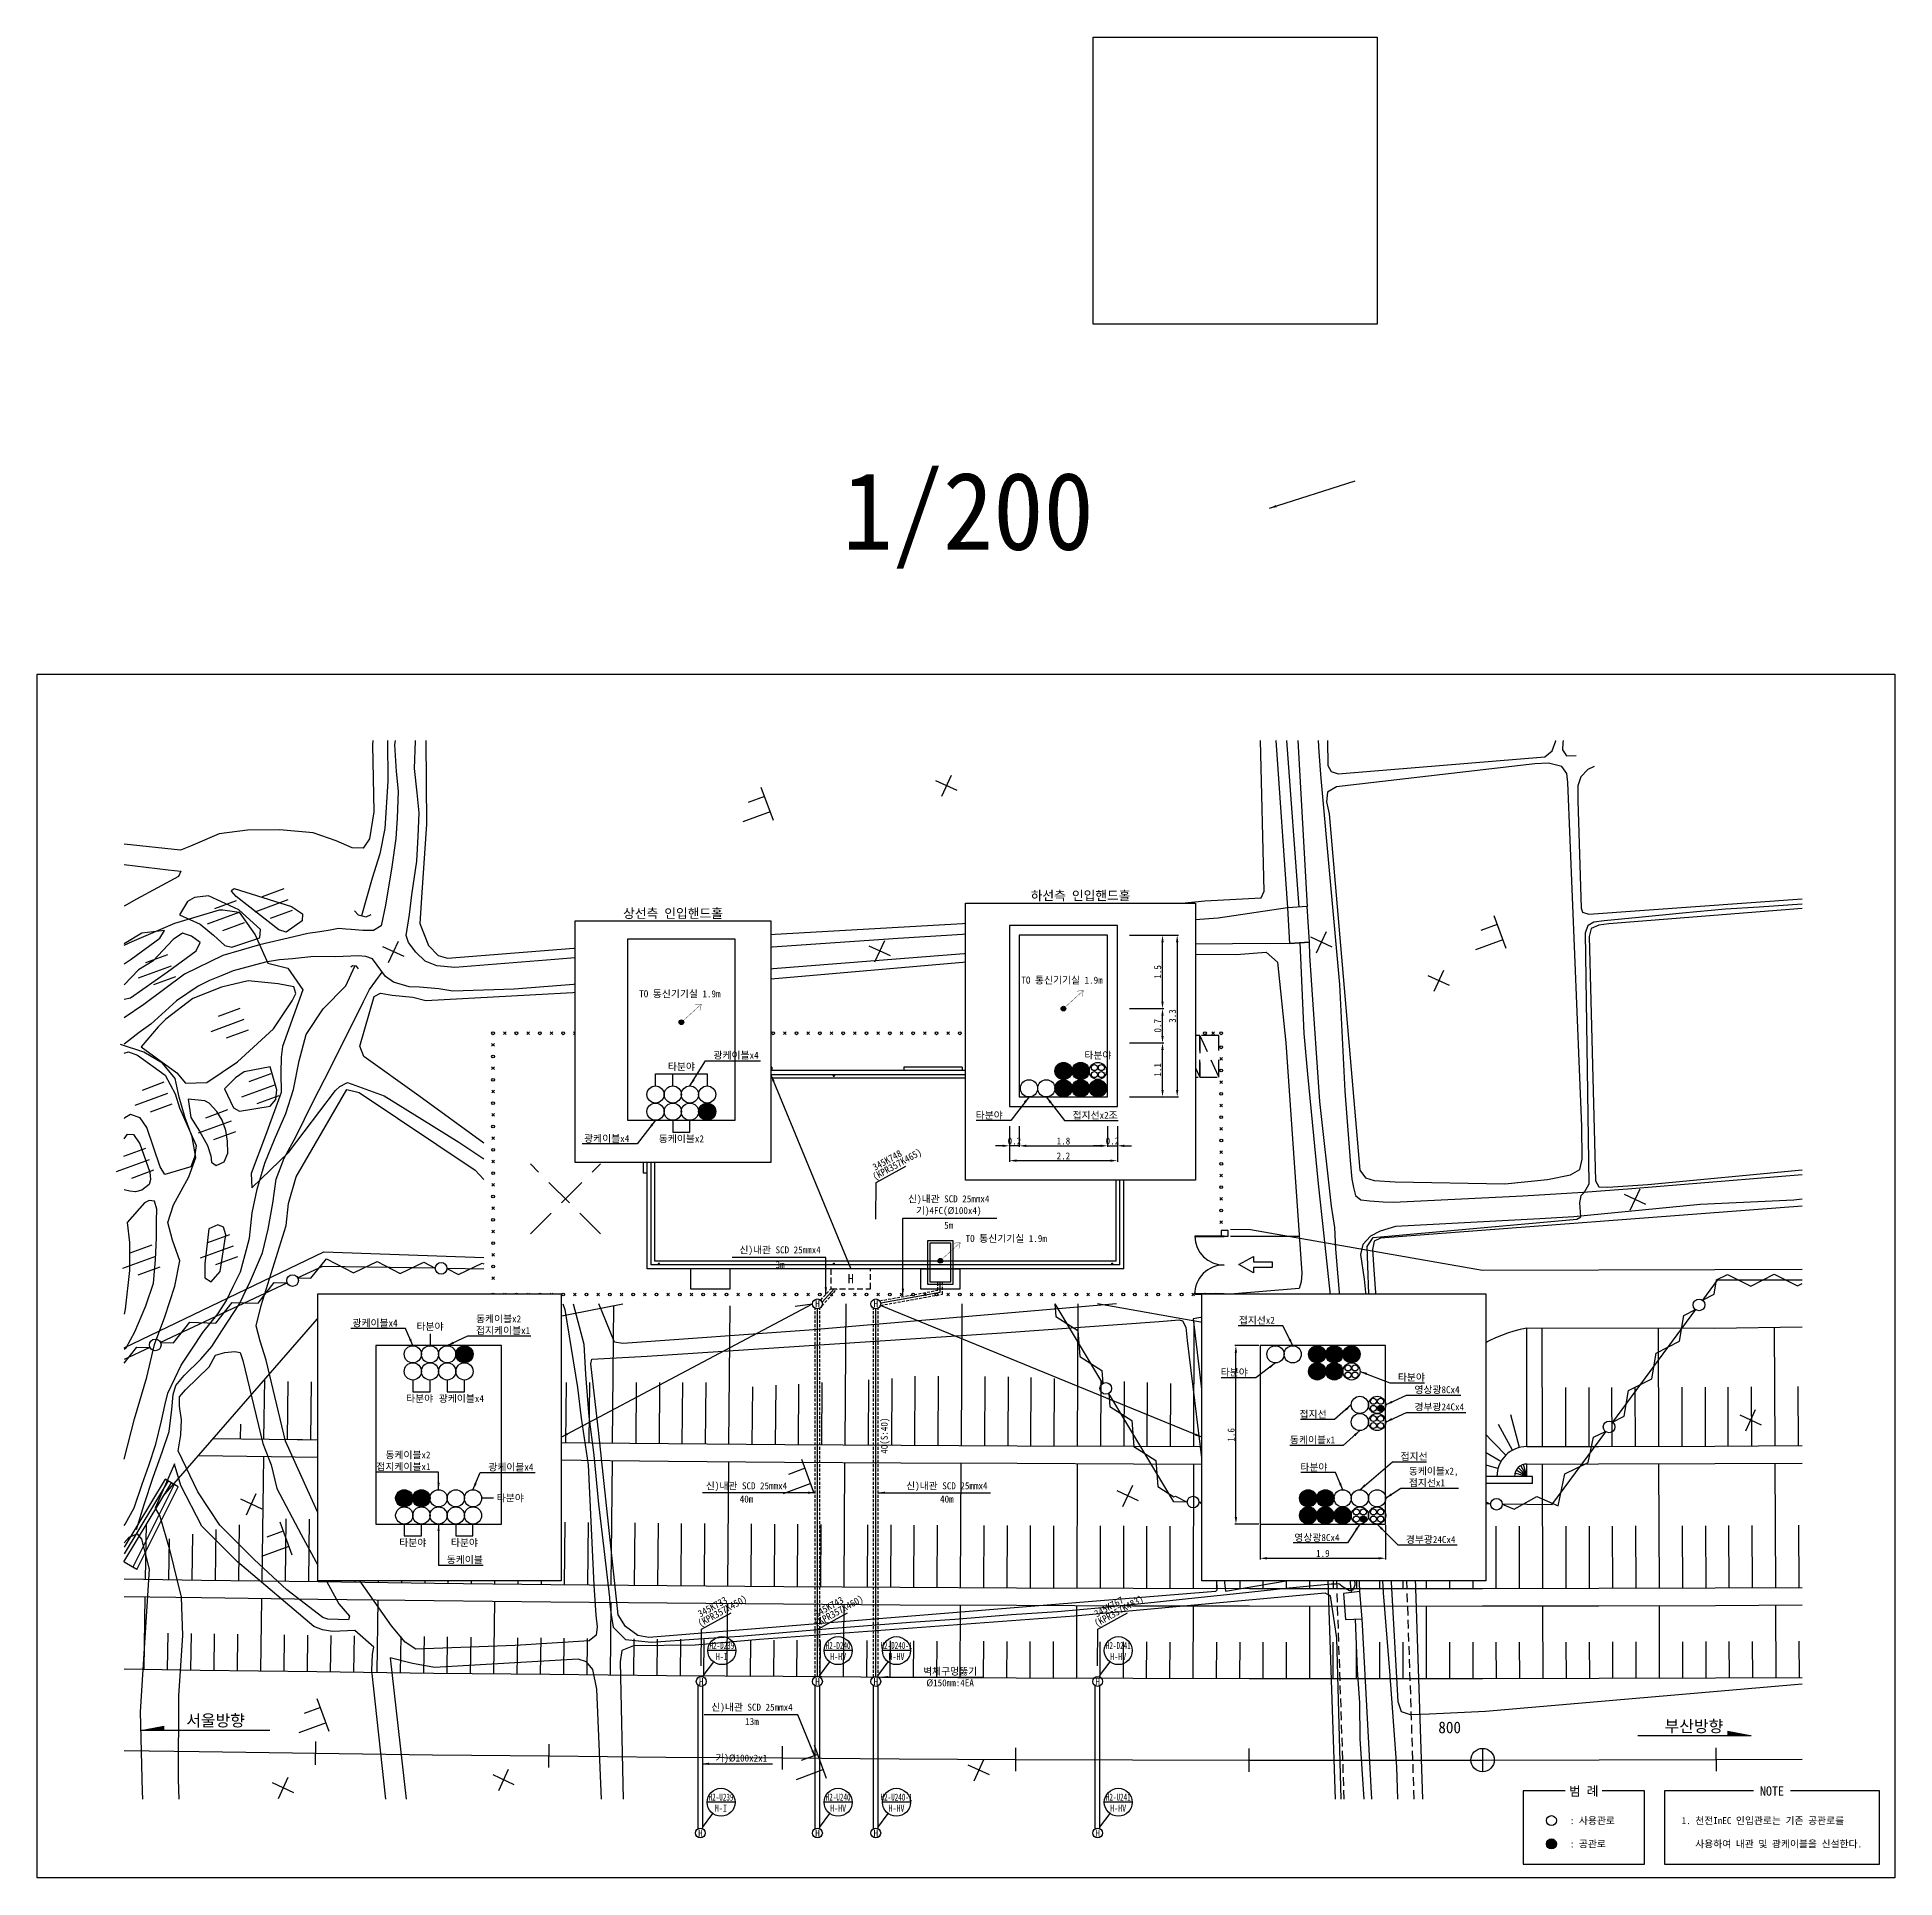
# Model space of a CAD drawing. Extents: x -179 to 159, y -6 to 158.
# Drawn here: x 0 to 159.2, y 0 to 157.8 of the extents above; entities that cross this region are included whole.
import ezdxf
from ezdxf.enums import TextEntityAlignment as Align

# ---------------------------------------------------------------- set-up
doc = ezdxf.new("R2010")
doc.units = 0
doc.header["$MEASUREMENT"] = 0
doc.linetypes.add('HID', pattern=[2.3, 1.5, -0.8])
doc.linetypes.add('HIDDEN', pattern=[0.375, 0.25, -0.125])
doc.layers.get('0').update_dxf_attribs({"linetype": 'CONTINUOUS'})
doc.layers.get('Defpoints').update_dxf_attribs({"linetype": 'CONTINUOUS'})
for name, color, linetype in [('TT-LINE', 7, 'CONTINUOUS'), ('TT-MANH', 4, 'CONTINUOUS'), ('TX-LINE', 2, 'CONTINUOUS'), ('TZ-BASE', 253, 'CONTINUOUS'), ('TZ-DIMS', 1, 'CONTINUOUS'), ('TZ-LEAL', 1, 'CONTINUOUS'), ('TZ-LEAT', 3, 'CONTINUOUS'), ('TZ-LINE', 7, 'CONTINUOUS'), ('TZ-TEX2', 3, 'CONTINUOUS'), ('TZ-TEXT', 6, 'CONTINUOUS')]:
    doc.layers.add(name, color=color, linetype=linetype)
doc.layers.add('TX-PAPR', color=2, linetype='CONTINUOUS', plot=False)
doc.styles.add('GR', font='GulimChe.ttf')
doc.styles.get("Standard").update_dxf_attribs({"font": 'GulimChe.ttf'})
doc.styles.add('굴림', font='GulimChe.ttf')
doc.linetypes.add('ZIGZAG', pattern='A,0.00254,-5.08,[131,ltypeshp.shx,S=5.08,R=0,X=-5.08,Y=0],-10.16,[131,ltypeshp.shx,S=5.08,R=180,X=5.08,Y=0],-5.08', length=20.32254)
doc.dimstyles.new('D200', dxfattribs={"dimscale": 0.2, "dimtxt": 3, "dimasz": 3, "dimexe": 0.5, "dimexo": 0.5, "dimgap": 0.5, "dimtad": 1, "dimdec": 0, "dimzin": 1, "dimdsep": 46, "dimlunit": 6, "dimtxsty": 'Standard', "dimcen": 1, "dimclrd": 1, "dimclre": 1, "dimclrt": 3, "dimadec": 0, "dimazin": 0, "dimtfac": 1, "dimtdec": 0, "dimtix": 1, "dimtmove": 2, "dimatfit": 3, "dimfxl": 0, "dimtvp": 2, "dimlwd": -1, "dimlwe": -1, "dimarcsym": 0})
doc.dimstyles.new('지시선200', dxfattribs={"dimscale": 0.2, "dimtxt": 3, "dimasz": 3, "dimexe": 0.5, "dimexo": 0.5, "dimgap": 0.5, "dimtad": 1, "dimdec": 0, "dimzin": 1, "dimdsep": 46, "dimlunit": 6, "dimtxsty": 'Standard', "dimcen": 1, "dimclrd": 6, "dimclre": 6, "dimclrt": 3, "dimadec": 0, "dimazin": 0, "dimtfac": 1, "dimtdec": 0, "dimtix": 1, "dimtmove": 2, "dimatfit": 3, "dimfxl": 0, "dimtvp": 2, "dimlwd": -1, "dimlwe": -1, "dimarcsym": 0})

msp = doc.modelspace()

# ---------------------------------------------------------------- texts
at = {"layer": 'TT-MANH', "linetype": 'ByBlock', "style": 'GR'}
for p in [(66.87, 49.21), (71.87, 49.21), (56.91, 16.84), (66.87, 16.84), (71.87, 16.84), (90.88, 16.84), (56.84, 3.84), (66.87, 3.84), (71.87, 3.84), (90.88, 3.84)]:
    msp.add_text('H', height=0.6, rotation=359.6985, dxfattribs=at).set_placement(p, align=Align.MIDDLE)
at = {"layer": 'TZ-BASE', "style": '굴림'}
msp.add_text('800', height=1, rotation=359.9848, dxfattribs=at).set_placement((120.08, 12.4))
at = {"layer": 'TZ-LEAT', "style": 'GR'}
for s, p in [('345K748', (71.8, 60.61)), ('(KPR357K465)', (71.8, 59.79)), ('345K733', (56.83, 22.32)), ('(KPR357K450)', (56.83, 21.5)), ('345K743', (66.8, 22.32)), ('(KPR357K460)', (66.8, 21.5)), ('345K767', (90.8, 22.32)), ('(KPR357K483)', (90.8, 21.5))]:
    msp.add_text(s, height=0.6, rotation=28.9373, dxfattribs=at).set_placement(p)
for s, rotation, p in [('기)4FC(Ø100x4)', 360, (78.12, 57.18)), ('5m', 0, (78.12, 55.94))]:
    msp.add_text(s, height=0.6, rotation=rotation, dxfattribs=at).set_placement(p, align=Align.MIDDLE)
for s, width, p in [('H2-D239', 0.65, (58.68, 19.92)), ('H-I', 0.8, (58.67, 18.98)), ('H2-D240', 0.65, (68.64, 19.92)), ('H-HV', 0.8, (68.64, 18.98)), ('H2-D240-1', 0.65, (73.64, 19.92)), ('H-HV', 0.8, (73.64, 18.98)), ('H2-D241', 0.65, (92.65, 19.92)), ('H-HV', 0.8, (92.64, 18.98)), ('H2-U239', 0.65, (58.61, 6.92)), ('H2-U240', 0.65, (68.64, 6.92)), ('H2-U240-1', 0.65, (73.64, 6.92)), ('H2-U241', 0.65, (92.65, 6.92)), ('H-I', 0.8, (58.6, 5.98)), ('H-HV', 0.8, (68.64, 5.98)), ('H-HV', 0.8, (73.64, 5.98)), ('H-HV', 0.8, (92.64, 5.98))]:
    msp.add_text(s, height=0.6, rotation=359.6985, dxfattribs=dict(at, width=width)).set_placement(p, align=Align.MIDDLE)
for s, p in [('벽체구멍뚫기', (78.24, 17.72)), ('Ø150mm:4EA', (78.24, 16.72))]:
    msp.add_text(s, height=0.6, dxfattribs=at).set_placement(p, align=Align.MIDDLE)
at = {"layer": 'TZ-LEAT'}
msp.add_text('기)Ø100x2x1', height=0.6, rotation=359.7504, dxfattribs=at).set_placement((60.34, 10.24), align=Align.MIDDLE)
at = {"layer": 'TZ-LINE', "style": '굴림'}
for s, p in [('서울방향', (12.78, 12.99)), ('부산방향', (139.47, 12.5))]:
    msp.add_text(s, height=1, dxfattribs=at).set_placement(p)
at = {"layer": 'TZ-TEX2'}
for s, height, p in [('1/200', 6.667, (79.78, 116.65)), ('H', 0.8, (69.72, 51.36)), ('범 례', 0.8, (132.54, 7.45, 0.31)), ('NOTE', 0.8, (148.67, 7.45, 0.31))]:
    msp.add_text(s, height=height, dxfattribs=at).set_placement(p, align=Align.MIDDLE)
at = {"layer": 'TZ-TEX2', "style": 'GR'}
msp.add_text('40(S:40)', height=0.6, rotation=90.0151, dxfattribs=at).set_placement((72.64, 37.91), align=Align.MIDDLE)
at = {"layer": 'TZ-TEX2'}
for s, p in [(': 사용관로', (131.35, 4.91, 0.31)), ('1. 천전InEC 인입관로는 기존 공관로를', (140.93, 4.91, 0.31)), (': 공관로', (131.35, 2.91, 0.31)), ('   사용하여 내관 및 광케이블을 신설한다.', (140.93, 2.91, 0.31))]:
    msp.add_text(s, height=0.6, dxfattribs=at).set_placement(p, align=Align.MIDDLE_LEFT)
at = {"layer": 'TZ-TEXT'}
for s, rotation, p in [('신)내관 SCD 25mmx4', 0.0518, (78.12, 58.18)), ('신)내관 SCD 25mmx4', 359.9482, (63.67, 53.81)), ('TO 통신기기실 1.9m', 359.9482, (83.05, 54.83, 0)), ('3m', 0.0518, (63.67, 52.57)), ('신)내관 SCD 25mmx4', 359.9482, (60.79, 33.58)), ('신)내관 SCD 25mmx4', 0.0518, (77.96, 33.58)), ('40m', 0.0518, (60.79, 32.47)), ('40m', 359.9482, (77.96, 32.47)), ('신)내관 SCD 25mmx4', 359.9482, (61.26, 14.6)), ('13m', 359.9482, (61.26, 13.4))]:
    msp.add_text(s, height=0.6, rotation=rotation, dxfattribs=at).set_placement(p, align=Align.MIDDLE)

# ---------------------------------------------------------------- blocks, each defined once
blk = doc.blocks.new('7217')
at = {"layer": 'TZ-BASE'}
for points in [[(-0.71, 0.71), (0.71, -0.71)], [(-0.71, -0.71), (0.71, 0.71)]]:
    blk.add_lwpolyline(points, dxfattribs=at)
blk = doc.blocks.new('5212')
at = {"layer": 'TZ-BASE'}
for p, q in [((-1, -1.5), (-1, 0.5)), ((1, -1.5), (1, 0.5))]:
    blk.add_line(p, q, dxfattribs=at)
blk.add_lwpolyline([(0, 1.5), (0, -1.5)], dxfattribs=at)
blk = doc.blocks.new('5211')
at = {"layer": 'TZ-BASE'}
for points in [[(-0.7, -0.85), (-0.7, 1.65)], [(0.7, -0.85), (0.7, 0.65)], [(-1.5, -0.85), (1.5, -0.85)]]:
    blk.add_lwpolyline(points, dxfattribs=at)
blk = doc.blocks.new('arrow15')
at = {"color": 0}
blk.add_lwpolyline([(1, 0), (0.568, -0.244), (0.568, -0.084), (0, -0.084), (0, 0.084), (0.568, 0.084), (0.568, 0.244)], close=True, dxfattribs=at)
blk = doc.blocks.new('*D13')
at = {"layer": 'Defpoints', "color": 0}
for p in [(83.33, 64.54), (84.17, 64.54), (83.33, 62.76)]:
    blk.add_point(p, dxfattribs=at)
at = {"layer": 'TZ-LINE', "color": 1}
for p, q in [((83.33, 64.44), (83.33, 62.66)), ((84.17, 64.44), (84.17, 62.66)), ((82.73, 62.76), (82.13, 62.76)), ((84.17, 62.76), (83.33, 62.76)), ((84.77, 62.76), (85.37, 62.76))]:
    blk.add_line(p, q, dxfattribs=at)
for points in [[(82.73, 62.86), (82.73, 62.66), (83.33, 62.76)], [(84.77, 62.86), (84.77, 62.66), (84.17, 62.76)]]:
    blk.add_solid(points, dxfattribs=at)
at = {"layer": 'TZ-LINE', "color": 3, "insert": (83.75, 63.17), "char_height": 0.6, "attachment_point": 5}
blk.add_mtext('0.2', dxfattribs=at)
blk = doc.blocks.new('*D14')
at = {"layer": 'Defpoints', "color": 0}
for p in [(84.17, 64.54), (91.73, 64.54), (91.73, 62.76)]:
    blk.add_point(p, dxfattribs=at)
at = {"layer": 'TZ-LINE', "color": 1}
for p, q in [((84.17, 64.44), (84.17, 62.66)), ((91.73, 64.44), (91.73, 62.66)), ((84.77, 62.76), (91.13, 62.76))]:
    blk.add_line(p, q, dxfattribs=at)
for points in [[(84.77, 62.86), (84.77, 62.66), (84.17, 62.76)], [(91.13, 62.86), (91.13, 62.66), (91.73, 62.76)]]:
    blk.add_solid(points, dxfattribs=at)
at = {"layer": 'TZ-LINE', "color": 3, "insert": (87.95, 63.17), "char_height": 0.6, "attachment_point": 5}
blk.add_mtext('1.8', dxfattribs=at)
blk = doc.blocks.new('*D15')
at = {"layer": 'Defpoints', "color": 0}
for p in [(91.73, 64.54), (92.57, 64.54), (92.57, 62.76)]:
    blk.add_point(p, dxfattribs=at)
at = {"layer": 'TZ-LINE', "color": 1}
for p, q in [((91.73, 64.44), (91.73, 62.66)), ((92.57, 64.44), (92.57, 62.66)), ((91.13, 62.76), (90.53, 62.76)), ((91.73, 62.76), (92.57, 62.76)), ((93.17, 62.76), (93.77, 62.76))]:
    blk.add_line(p, q, dxfattribs=at)
for points in [[(91.13, 62.86), (91.13, 62.66), (91.73, 62.76)], [(93.17, 62.86), (93.17, 62.66), (92.57, 62.76)]]:
    blk.add_solid(points, dxfattribs=at)
at = {"layer": 'TZ-LINE', "color": 3, "insert": (92.15, 63.17), "char_height": 0.6, "attachment_point": 5}
blk.add_mtext('0.2', dxfattribs=at)
blk = doc.blocks.new('*D16')
at = {"layer": 'Defpoints', "color": 0}
for p in [(83.33, 64.54), (92.57, 64.54), (92.57, 61.49)]:
    blk.add_point(p, dxfattribs=at)
at = {"layer": 'TZ-LINE', "color": 1}
for p, q in [((83.33, 64.44), (83.33, 61.39)), ((92.57, 64.44), (92.57, 61.39)), ((83.93, 61.49), (91.97, 61.49))]:
    blk.add_line(p, q, dxfattribs=at)
for points in [[(83.93, 61.59), (83.93, 61.39), (83.33, 61.49)], [(91.97, 61.59), (91.97, 61.39), (92.57, 61.49)]]:
    blk.add_solid(points, dxfattribs=at)
at = {"layer": 'TZ-LINE', "color": 3, "insert": (87.95, 61.89), "char_height": 0.6, "attachment_point": 5}
blk.add_mtext('2.2', dxfattribs=at)
blk = doc.blocks.new('*D17')
at = {"layer": 'Defpoints', "color": 0}
for p in [(93.52, 71.58), (96.44, 71.58), (93.52, 66.96)]:
    blk.add_point(p, dxfattribs=at)
at = {"layer": 'TZ-LINE', "color": 1}
for p, q in [((93.62, 71.58), (96.54, 71.58)), ((96.44, 67.56), (96.44, 70.98)), ((93.62, 66.96), (96.54, 66.96))]:
    blk.add_line(p, q, dxfattribs=at)
for points in [[(96.34, 70.98), (96.54, 70.98), (96.44, 71.58)], [(96.34, 67.56), (96.54, 67.56), (96.44, 66.96)]]:
    blk.add_solid(points, dxfattribs=at)
at = {"layer": 'TZ-LINE', "color": 3, "insert": (96.03, 69.27), "char_height": 0.6, "attachment_point": 5, "rotation": 90}
blk.add_mtext('1.1', dxfattribs=at)
blk = doc.blocks.new('*D18')
at = {"layer": 'Defpoints', "color": 0}
for p in [(93.52, 74.52), (96.44, 74.52), (93.52, 71.58)]:
    blk.add_point(p, dxfattribs=at)
at = {"layer": 'TZ-LINE', "color": 1}
for p, q in [((93.62, 74.52), (96.54, 74.52)), ((96.44, 72.18), (96.44, 73.92)), ((93.62, 71.58), (96.54, 71.58))]:
    blk.add_line(p, q, dxfattribs=at)
for points in [[(96.34, 73.92), (96.54, 73.92), (96.44, 74.52)], [(96.34, 72.18), (96.54, 72.18), (96.44, 71.58)]]:
    blk.add_solid(points, dxfattribs=at)
at = {"layer": 'TZ-LINE', "color": 3, "insert": (96.03, 73.05), "char_height": 0.6, "attachment_point": 5, "rotation": 90}
blk.add_mtext('0.7', dxfattribs=at)
blk = doc.blocks.new('*D19')
at = {"layer": 'Defpoints', "color": 0}
for p in [(93.52, 80.82), (96.44, 80.82), (93.52, 74.52)]:
    blk.add_point(p, dxfattribs=at)
at = {"layer": 'TZ-LINE', "color": 1}
for p, q in [((93.62, 80.82), (96.54, 80.82)), ((96.44, 75.12), (96.44, 80.22)), ((93.62, 74.52), (96.54, 74.52))]:
    blk.add_line(p, q, dxfattribs=at)
for points in [[(96.34, 80.22), (96.54, 80.22), (96.44, 80.82)], [(96.34, 75.12), (96.54, 75.12), (96.44, 74.52)]]:
    blk.add_solid(points, dxfattribs=at)
at = {"layer": 'TZ-LINE', "color": 3, "insert": (96.03, 77.67), "char_height": 0.6, "attachment_point": 5, "rotation": 90}
blk.add_mtext('1.5', dxfattribs=at)
blk = doc.blocks.new('*D20')
at = {"layer": 'Defpoints', "color": 0}
for p in [(93.52, 80.82), (93.52, 66.96), (97.7, 66.96)]:
    blk.add_point(p, dxfattribs=at)
at = {"layer": 'TZ-LINE', "color": 1}
for p, q in [((93.62, 80.82), (97.8, 80.82)), ((97.7, 80.22), (97.7, 67.56)), ((93.62, 66.96), (97.8, 66.96))]:
    blk.add_line(p, q, dxfattribs=at)
for points in [[(97.6, 80.22), (97.8, 80.22), (97.7, 80.82)], [(97.6, 67.56), (97.8, 67.56), (97.7, 66.96)]]:
    blk.add_solid(points, dxfattribs=at)
at = {"layer": 'TZ-LINE', "color": 3, "insert": (97.29, 73.89), "char_height": 0.6, "attachment_point": 5, "rotation": 90}
blk.add_mtext('3.3', dxfattribs=at)
blk = doc.blocks.new('*D21')
at = {"layer": 'Defpoints', "color": 0}
for p in [(104.8, 30.33), (115.56, 30.33), (115.56, 27.4)]:
    blk.add_point(p, dxfattribs=at)
at = {"layer": 'TZ-DIMS', "color": 1}
for p, q in [((104.8, 30.23), (104.8, 27.3)), ((115.56, 30.23), (115.56, 27.3)), ((105.4, 27.4), (114.96, 27.4))]:
    blk.add_line(p, q, dxfattribs=at)
for points in [[(105.4, 27.5), (105.4, 27.3), (104.8, 27.4)], [(114.96, 27.5), (114.96, 27.3), (115.56, 27.4)]]:
    blk.add_solid(points, dxfattribs=at)
at = {"layer": 'TZ-DIMS', "color": 3, "insert": (110.18, 27.81), "char_height": 0.6, "attachment_point": 5}
blk.add_mtext('1.9', dxfattribs=at)
blk = doc.blocks.new('*D22')
at = {"layer": 'Defpoints', "color": 0}
for p in [(102.73, 45.63), (104.8, 45.63), (104.8, 30.33)]:
    blk.add_point(p, dxfattribs=at)
at = {"layer": 'TZ-DIMS', "color": 1}
for p, q in [((104.7, 45.63), (102.63, 45.63)), ((102.73, 30.93), (102.73, 45.03)), ((104.7, 30.33), (102.63, 30.33))]:
    blk.add_line(p, q, dxfattribs=at)
for points in [[(102.63, 45.03), (102.83, 45.03), (102.73, 45.63)], [(102.63, 30.93), (102.83, 30.93), (102.73, 30.33)]]:
    blk.add_solid(points, dxfattribs=at)
at = {"layer": 'TZ-DIMS', "color": 3, "insert": (102.32, 37.98), "char_height": 0.6, "attachment_point": 5, "rotation": 90}
blk.add_mtext('1.6', dxfattribs=at)

# ---------------------------------------------------------------- hatches: boundary and pattern name
at = {"layer": 'TZ-LINE'}
h = msp.add_hatch(color=256, dxfattribs=at)
h.dxf.hatch_style = 1
h.paths.add_polyline_path([(77.2, 52.91, 1), (77.6, 52.91, 1)])
for points in [[(10.89, 13.04), (8.94, 12.67), (10.89, 12.67)], [(144.85, 12.54), (146.8, 12.18), (144.85, 12.18)]]:
    msp.add_hatch(color=256, dxfattribs=at).paths.add_polyline_path(points)
at = {"layer": 'TZ-LINE', "ltscale": 2}
h = msp.add_hatch(color=256, dxfattribs=at)
h.dxf.hatch_style = 1
h.paths.add_polyline_path([(129.35, 2.91, 1), (130.2, 2.91, 1)])

# ---------------------------------------------------------------- linework, layer by layer
at = {"layer": 'TT-LINE', "linetype": 'HIDDEN'}
for points in [[(72.2, 49.47), (77.2, 50.38), (77.2, 51.11)], [(72.27, 49.08), (77.6, 50.05), (77.6, 51.11)], [(67.15, 49.53), (68.02, 50.51)], [(67.26, 49.04), (68.56, 50.51)], [(66.67, 17.21), (66.67, 48.84)], [(67.07, 17.21), (67.07, 48.84)], [(71.67, 17.21), (71.67, 48.84)], [(72.07, 17.21), (72.07, 48.84)]]:
    msp.add_lwpolyline(points, dxfattribs=at)
at = {"layer": 'TT-MANH'}
for centre in [(66.87, 49.21), (71.87, 49.21), (56.91, 16.84), (66.87, 16.84), (71.87, 16.84), (90.88, 16.84), (56.84, 3.84), (66.87, 3.84), (71.87, 3.84), (90.88, 3.84)]:
    msp.add_circle(centre, 0.42, dxfattribs=at)
at = {"layer": 'TZ-BASE'}
for p, q in [((39.96, 72.3), (40.19, 72.53)), ((40.19, 72.3), (39.96, 72.53)), ((41.96, 72.3), (42.19, 72.53)), ((42.19, 72.3), (41.96, 72.53)), ((43.96, 72.3), (44.19, 72.53)), ((44.19, 72.3), (43.96, 72.53)), ((45.96, 72.3), (46.19, 72.53)), ((46.19, 72.3), (45.96, 72.53)), ((47.96, 72.3), (48.19, 72.53)), ((48.19, 72.3), (47.96, 72.53)), ((49.96, 72.3), (50.19, 72.53)), ((50.19, 72.3), (49.96, 72.53)), ((51.96, 72.3), (52.19, 72.53)), ((52.19, 72.3), (51.96, 72.53)), ((53.96, 72.3), (54.19, 72.53)), ((54.19, 72.3), (53.96, 72.53)), ((55.96, 72.3), (56.19, 72.53)), ((56.19, 72.3), (55.96, 72.53)), ((57.96, 72.3), (58.19, 72.53)), ((58.19, 72.3), (57.96, 72.53)), ((59.96, 72.3), (60.19, 72.53)), ((60.19, 72.3), (59.96, 72.53)), ((61.96, 72.3), (62.19, 72.53)), ((62.19, 72.3), (61.96, 72.53)), ((63.96, 72.3), (64.19, 72.53)), ((64.19, 72.3), (63.96, 72.53)), ((65.96, 72.3), (66.19, 72.53)), ((66.19, 72.3), (65.96, 72.53)), ((67.96, 72.3), (68.19, 72.53)), ((68.19, 72.3), (67.96, 72.53)), ((69.96, 72.3), (70.19, 72.53)), ((70.19, 72.3), (69.96, 72.53)), ((71.96, 72.3), (72.19, 72.53)), ((72.19, 72.3), (71.96, 72.53)), ((73.96, 72.3), (74.19, 72.53)), ((74.19, 72.3), (73.96, 72.53)), ((75.96, 72.3), (76.19, 72.53)), ((76.19, 72.3), (75.96, 72.53)), ((77.96, 72.3), (78.19, 72.53)), ((78.19, 72.3), (77.96, 72.53)), ((83.33, 72.37), (79.56, 72.37)), ((79.96, 72.3), (80.19, 72.53)), ((80.19, 72.3), (79.96, 72.53)), ((81.96, 72.3), (82.19, 72.53)), ((82.19, 72.3), (81.96, 72.53)), ((83.96, 72.3), (84.19, 72.53)), ((84.19, 72.3), (83.96, 72.53)), ((85.96, 72.3), (86.19, 72.53)), ((86.19, 72.3), (85.96, 72.53)), ((87.96, 72.3), (88.19, 72.53)), ((88.19, 72.3), (87.96, 72.53)), ((89.96, 72.3), (90.19, 72.53)), ((90.19, 72.3), (89.96, 72.53)), ((91.96, 72.3), (92.19, 72.53)), ((92.19, 72.3), (91.96, 72.53)), ((97.09, 72.37), (92.57, 72.37)), ((93.96, 72.3), (94.19, 72.53)), ((94.19, 72.3), (93.96, 72.53)), ((94.96, 72.3), (95.19, 72.53)), ((95.19, 72.3), (94.96, 72.53)), ((96.96, 72.3), (97.19, 72.53)), ((97.19, 72.3), (96.96, 72.53)), ((98.96, 72.3), (99.19, 72.53)), ((99.19, 72.3), (98.96, 72.53)), ((100.66, 72.3), (100.89, 72.53)), ((100.89, 72.3), (100.66, 72.53)), ((38.95, 71.3), (39.19, 71.53)), ((39.19, 71.3), (38.95, 71.53)), ((101.36, 70.1), (101.59, 70.33)), ((101.59, 70.1), (101.36, 70.33)), ((38.95, 69.3), (39.19, 69.53)), ((39.19, 69.3), (38.95, 69.53)), ((93.13, 69.21), (52.27, 69.21)), ((52.27, 67.51), (52.27, 69.21)), ((92.78, 68.86), (52.62, 68.86)), ((52.62, 67.86), (52.62, 68.86)), ((92.48, 68.56), (52.92, 68.56)), ((52.92, 68.16), (52.92, 68.56)), ((53.18, 68.77), (53.36, 68.77)), ((53.27, 68.68), (53.27, 68.86)), ((62.97, 69.51), (58.57, 69.51)), ((58.57, 69.51), (58.57, 69.21)), ((62.97, 69.51), (62.97, 69.21)), ((68.36, 68.77), (68.18, 68.77)), ((68.27, 68.68), (68.27, 68.86)), ((79.27, 69.51), (74.27, 69.51)), ((74.27, 69.51), (74.27, 69.21)), ((79.27, 69.51), (79.27, 69.21)), ((83.33, 69.64), (79.56, 69.64)), ((83.33, 68.88), (79.56, 68.88)), ((92.22, 68.77), (92.04, 68.77)), ((92.13, 68.68), (92.13, 68.86)), ((92.48, 52.86), (92.48, 68.56)), ((97.09, 69.64), (92.57, 69.64)), ((97.09, 68.88), (92.57, 68.88)), ((92.78, 52.56), (92.78, 68.86)), ((93.13, 52.21), (93.13, 69.21)), ((38.96, 67.3), (39.19, 67.53)), ((39.19, 67.3), (38.96, 67.53)), ((52.9, 67.51), (52.27, 67.51)), ((53.25, 67.86), (52.62, 67.86)), ((52.68, 67.22), (52.68, 66.85)), ((53.45, 67.26), (52.7, 67.26)), ((53.45, 67.21), (52.7, 67.21)), ((52.72, 67.21), (52.72, 66.86)), ((52.78, 67.21), (52.78, 66.86)), ((52.81, 67.21), (52.81, 66.86)), ((52.88, 67.21), (52.88, 66.86)), ((52.9, 67.51), (52.9, 66.51)), ((52.91, 67.21), (52.91, 66.86)), ((53.55, 68.16), (52.92, 68.16)), ((52.98, 67.21), (52.98, 66.86)), ((53.01, 67.21), (53.01, 66.86)), ((53.08, 67.21), (53.08, 66.86)), ((53.11, 67.21), (53.11, 66.86)), ((53.18, 67.21), (53.18, 66.86)), ((53.21, 67.21), (53.21, 66.86)), ((53.25, 66.16), (53.25, 67.86)), ((53.28, 67.21), (53.28, 66.86)), ((53.31, 67.21), (53.31, 66.86)), ((53.38, 67.21), (53.38, 66.86)), ((53.41, 67.21), (53.41, 66.86)), ((53.55, 65.86), (53.55, 68.16)), ((101.36, 68.1), (101.59, 68.33)), ((101.59, 68.1), (101.36, 68.33)), ((38.96, 65.3), (39.19, 65.53)), ((39.19, 65.3), (38.96, 65.53)), ((52.27, 52.21), (52.27, 66.51)), ((52.9, 66.51), (52.27, 66.51)), ((52.62, 52.56), (52.62, 66.16)), ((53.25, 66.16), (52.62, 66.16)), ((53.45, 66.86), (52.7, 66.86)), ((53.45, 66.81), (52.7, 66.81)), ((52.92, 52.86), (52.92, 65.86)), ((53.55, 65.86), (52.92, 65.86)), ((101.36, 66.1), (101.59, 66.33)), ((101.59, 66.1), (101.36, 66.33)), ((101.36, 64.1), (101.59, 64.33)), ((101.59, 64.1), (101.36, 64.33)), ((38.96, 63.3), (39.19, 63.53)), ((39.19, 63.3), (38.96, 63.53)), ((52.27, 63.01), (51.97, 63.01)), ((51.97, 60.41), (51.97, 63.01)), ((101.36, 62.1), (101.59, 62.33)), ((101.59, 62.1), (101.36, 62.33)), ((38.96, 61.3), (39.19, 61.53)), ((39.19, 61.3), (38.96, 61.53)), ((93.13, 61.71), (93.43, 61.71)), ((93.43, 61.71), (93.43, 60.21)), ((38.96, 59.3), (39.19, 59.53)), ((39.19, 59.3), (38.96, 59.53)), ((52.27, 60.41), (51.97, 60.41)), ((101.36, 60.1), (101.59, 60.33)), ((101.59, 60.1), (101.36, 60.33)), ((38.96, 57.3), (39.19, 57.53)), ((39.19, 57.3), (38.96, 57.53)), ((101.36, 58.1), (101.59, 58.33)), ((101.59, 58.1), (101.36, 58.33)), ((101.36, 56.1), (101.59, 56.33)), ((101.59, 56.1), (101.36, 56.33)), ((38.96, 55.3), (39.19, 55.53)), ((39.19, 55.3), (38.96, 55.53)), ((101.72, 55.01), (99.2, 55.01)), ((101.72, 54.96), (99.2, 54.96)), ((38.96, 53.3), (39.19, 53.53)), ((39.19, 53.3), (38.96, 53.53)), ((92.78, 52.56), (52.62, 52.56)), ((92.48, 52.86), (52.92, 52.86)), ((53.18, 52.65), (53.36, 52.65)), ((53.27, 52.74), (53.27, 52.56)), ((68.36, 52.65), (68.18, 52.65)), ((68.27, 52.74), (68.27, 52.56)), ((92.22, 52.65), (92.04, 52.65)), ((92.13, 52.74), (92.13, 52.56)), ((38.96, 51.3), (39.2, 51.53)), ((39.2, 51.3), (38.96, 51.53)), ((93.13, 52.21), (52.27, 52.21)), ((39.96, 49.9), (40.19, 50.13)), ((40.19, 49.9), (39.96, 50.13)), ((41.96, 49.9), (42.19, 50.13)), ((42.19, 49.9), (41.96, 50.13)), ((43.96, 49.9), (44.19, 50.13)), ((44.19, 49.9), (43.96, 50.13)), ((45.96, 49.9), (46.19, 50.13)), ((46.19, 49.9), (45.96, 50.13)), ((47.96, 49.9), (48.19, 50.13)), ((48.19, 49.9), (47.96, 50.13)), ((49.96, 49.9), (50.19, 50.13)), ((50.19, 49.9), (49.96, 50.13)), ((51.96, 49.9), (52.19, 50.13)), ((52.19, 49.9), (51.96, 50.13)), ((53.96, 49.9), (54.19, 50.13)), ((54.19, 49.9), (53.96, 50.13)), ((55.96, 49.9), (56.19, 50.13)), ((56.19, 49.9), (55.96, 50.13)), ((57.96, 49.9), (58.19, 50.13)), ((58.19, 49.9), (57.96, 50.13)), ((59.96, 49.9), (60.19, 50.13)), ((60.19, 49.9), (59.96, 50.13)), ((61.96, 49.9), (62.19, 50.13)), ((62.19, 49.9), (61.96, 50.13)), ((63.96, 49.9), (64.19, 50.13)), ((64.19, 49.9), (63.96, 50.13)), ((65.96, 49.9), (66.19, 50.13)), ((66.19, 49.9), (65.96, 50.13)), ((67.96, 49.9), (68.19, 50.13)), ((68.19, 49.9), (67.96, 50.13)), ((69.96, 49.9), (70.19, 50.13)), ((70.19, 49.9), (69.96, 50.13)), ((71.96, 49.9), (72.19, 50.13)), ((72.19, 49.9), (71.96, 50.13)), ((73.96, 49.9), (74.19, 50.13)), ((74.19, 49.9), (73.96, 50.13)), ((75.96, 49.9), (76.19, 50.13)), ((76.19, 49.9), (75.96, 50.13)), ((77.96, 49.9), (78.19, 50.13)), ((78.19, 49.9), (77.96, 50.13)), ((79.96, 49.9), (80.19, 50.13)), ((80.19, 49.9), (79.96, 50.13)), ((81.96, 49.9), (82.19, 50.13)), ((82.19, 49.9), (81.96, 50.13)), ((83.96, 49.9), (84.19, 50.13)), ((84.19, 49.9), (83.96, 50.13)), ((85.96, 49.9), (86.19, 50.13)), ((86.19, 49.9), (85.96, 50.13)), ((87.96, 49.9), (88.19, 50.13)), ((88.19, 49.9), (87.96, 50.13)), ((89.96, 49.9), (90.19, 50.13)), ((90.19, 49.9), (89.96, 50.13)), ((91.96, 49.9), (92.19, 50.13)), ((92.19, 49.9), (91.96, 50.13)), ((94.96, 49.9), (95.19, 50.13)), ((95.19, 49.9), (94.96, 50.13)), ((96.96, 49.9), (97.19, 50.13)), ((97.19, 49.9), (96.96, 50.13)), ((98.96, 49.9), (99.19, 50.13)), ((99.19, 49.9), (98.96, 50.13)), ((101.72, 50.06), (99.2, 50.06)), ((101.72, 50.01), (99.2, 50.01)), ((100.96, 49.9), (101.19, 50.13)), ((101.19, 49.9), (100.96, 50.13)), ((29.4, 37.5), (29.53, 48.27)), ((39.36, 37.38), (39.48, 48.11)), ((44.23, 48.04), (50.2, 49.21)), ((49.32, 37.28), (49.43, 49.06)), ((59.28, 37.19), (59.38, 49.04)), ((64.95, 49), (66.45, 49.21)), ((69.24, 37.12), (69.32, 49.21)), ((79.21, 37.06), (79.27, 49.21)), ((89.16, 37.02), (89.21, 49.21)), ((100.49, 47.51), (90.86, 49.21)), ((99.13, 36.99), (99.15, 47.62)), ((100.49, 36.98), (100.49, 47.51)), ((127.65, 36.98), (127.65, 47.13)), ((129.01, 36.98), (128.99, 47.12)), ((138.98, 37.01), (138.94, 47.11)), ((148.93, 37.05), (148.88, 47.18)), ((75.21, 37.08), (75.24, 43.01)), ((77.21, 37.07), (77.24, 43)), ((19.44, 37.63), (19.51, 42.74)), ((21.44, 37.6), (21.51, 42.55)), ((23.44, 37.57), (23.51, 42.52)), ((25.4, 37.55), (25.46, 42.52)), ((27.4, 37.52), (27.46, 42.52)), ((31.4, 37.47), (31.46, 42.51)), ((33.4, 37.45), (33.46, 42.51)), ((35.36, 37.42), (35.41, 42.5)), ((37.36, 37.4), (37.41, 42.5)), ((41.36, 37.36), (41.41, 42.49)), ((43.36, 37.34), (43.41, 42.49)), ((45.32, 37.32), (45.37, 42.48)), ((47.32, 37.3), (47.37, 42.48)), ((51.32, 37.26), (51.37, 42.47)), ((53.32, 37.24), (53.37, 42.47)), ((55.28, 37.22), (55.32, 42.47)), ((57.28, 37.21), (57.32, 42.46)), ((61.28, 37.18), (61.32, 42.1)), ((63.28, 37.16), (63.32, 42.23)), ((65.24, 37.15), (65.28, 42.34)), ((67.24, 37.13), (67.28, 42.46)), ((71.24, 37.11), (71.28, 42.7)), ((73.24, 37.09), (73.28, 42.81)), ((81.21, 37.05), (81.24, 42.98)), ((83.2, 37.04), (83.24, 42.96)), ((85.16, 37.03), (85.19, 42.91)), ((87.16, 37.02), (87.19, 42.82)), ((91.16, 37.01), (91.19, 42.65)), ((93.16, 37), (93.18, 42.56)), ((95.13, 37), (95.14, 42.47)), ((97.13, 36.99), (97.14, 42.39)), ((102.26, 36.28), (108.01, 42.4)), ((125.87, 36.25), (120.06, 42.2)), ((131.01, 36.99), (131, 42.05)), ((133.01, 36.99), (133, 42.05)), ((134.98, 36.99), (134.96, 42.05)), ((136.98, 37), (136.96, 42.05)), ((140.98, 37.01), (140.96, 42.06)), ((142.98, 37.02), (142.96, 42.06)), ((144.93, 37.03), (144.91, 42.07)), ((146.93, 37.04), (146.91, 42.1)), ((150.93, 37.06), (150.91, 42.14)), ((101.15, 36.9), (101.96, 39.99)), ((17.44, 37.65), (17.46, 38.91)), ((101.79, 36.63), (103.2, 39.07)), ((126.42, 36.66), (125.22, 38.86)), ((127.02, 36.9), (126.29, 39.7)), ((15.1, 37.67), (34.19, 37.44)), ((21.28, 37.6), (24.23, 37.56)), ((34.19, 37.44), (44.15, 37.33)), ((44.15, 37.33), (54.11, 37.23)), ((54.11, 37.23), (64.07, 37.15)), ((64.07, 37.15), (74.03, 37.09)), ((74.03, 37.09), (83.99, 37.04)), ((83.99, 37.04), (93.95, 37)), ((93.95, 37), (100.49, 36.98)), ((102.75, 35.64), (105.23, 36.99)), ((125.44, 35.71), (123.3, 36.96)), ((127.65, 36.98), (133.8, 36.99)), ((133.8, 36.99), (143.76, 37.02)), ((143.76, 37.02), (151.25, 37.06)), ((19.27, 25.46), (19.42, 36.13)), ((29.25, 25.33), (29.38, 36)), ((39.23, 25.22), (39.34, 35.88)), ((49.2, 25.12), (49.31, 35.78)), ((59.18, 25.03), (59.27, 35.69)), ((69.16, 24.96), (69.23, 35.62)), ((79.14, 24.9), (79.2, 35.56)), ((89.12, 24.85), (89.16, 35.52)), ((99.1, 24.82), (99.12, 35.49)), ((100.49, 34.41), (100.49, 35.48)), ((100.49, 34.41), (100.77, 35.45)), ((100.49, 34.41), (101.03, 35.34)), ((100.49, 34.41), (101.23, 35.19)), ((103.01, 34.95), (106.17, 35.64)), ((125.19, 35.11), (122.44, 35.88)), ((127.66, 34.42), (126.91, 35.18)), ((127.66, 34.42), (127.14, 35.35)), ((127.66, 34.42), (127.39, 35.45)), ((127.66, 34.42), (127.65, 35.48)), ((129.03, 24.82), (129.01, 35.48)), ((139.02, 24.84), (138.98, 35.51)), ((148.99, 24.88), (148.94, 35.55)), ((11.48, 33.88), (7.41, 27.1)), ((10.96, 34.19), (7.47, 28.36)), ((11.22, 34.03), (7.47, 27.78)), ((11.73, 33.72), (8.19, 26.64)), ((8.53, 26.43), (12.08, 33.52)), ((12.08, 33.52), (10.96, 34.19)), ((128.16, 34.42), (99.99, 34.41)), ((99.99, 33.81), (99.99, 34.41)), ((105.03, 33.81), (99.99, 33.81)), ((100.49, 34.41), (101.44, 34.92)), ((100.49, 34.41), (101.55, 34.63)), ((105.38, 33.46), (105.03, 33.81)), ((109.7, 33.46), (105.38, 33.46)), ((109.08, 24.81), (109.08, 33.46)), ((110.22, 32.96), (109.7, 33.46)), ((110.32, 29.91), (110.17, 34.41)), ((117.98, 34.21), (110.18, 34.21)), ((117.99, 34.06), (110.18, 34.06)), ((118.12, 30.14), (117.98, 34.41)), ((118.51, 33.46), (118.03, 32.96)), ((122.77, 33.46), (118.51, 33.46)), ((119.06, 24.8), (119.05, 33.46)), ((122.77, 33.46), (123.12, 33.81)), ((128.16, 33.82), (123.12, 33.81)), ((127.66, 34.42), (126.63, 34.7)), ((127.66, 34.42), (126.74, 34.95)), ((128.16, 33.82), (128.16, 34.42)), ((9.29, 25.61), (9.36, 30.35)), ((17.27, 25.49), (17.34, 30.26)), ((21.27, 25.43), (21.34, 30.77)), ((23.27, 25.41), (23.34, 30.74)), ((25.25, 25.38), (25.31, 30.71)), ((27.25, 25.36), (27.31, 30.69)), ((31.25, 25.31), (31.31, 30.64)), ((33.25, 25.28), (33.31, 30.62)), ((35.23, 25.26), (35.28, 30.59)), ((37.23, 25.24), (37.28, 30.57)), ((41.23, 25.19), (41.28, 30.53)), ((43.23, 25.17), (43.28, 30.51)), ((45.2, 25.15), (45.26, 30.49)), ((47.2, 25.13), (47.25, 30.47)), ((51.2, 25.1), (51.25, 30.43)), ((53.2, 25.08), (53.25, 30.41)), ((55.18, 25.06), (55.23, 30.39)), ((57.18, 25.04), (57.23, 30.38)), ((61.18, 25.01), (61.23, 30.34)), ((63.18, 25), (63.23, 30.33)), ((65.16, 24.98), (65.2, 30.31)), ((67.16, 24.97), (67.2, 30.3)), ((71.16, 24.94), (71.2, 30.27)), ((73.16, 24.93), (73.2, 30.26)), ((75.14, 24.92), (75.17, 30.25)), ((11.29, 25.58), (11.34, 29.08)), ((13.29, 25.55), (13.35, 29.47)), ((15.27, 25.52), (15.33, 29.86)), ((77.14, 24.91), (77.17, 30.24)), ((81.14, 24.89), (81.17, 30.22)), ((83.14, 24.87), (83.17, 30.21)), ((85.12, 24.87), (85.14, 30.2)), ((87.12, 24.86), (87.14, 30.19)), ((91.12, 24.84), (91.14, 30.18)), ((93.12, 24.84), (93.14, 30.17)), ((95.1, 24.83), (95.11, 30.16)), ((97.1, 24.83), (97.11, 30.16)), ((101.1, 24.82), (101.11, 30.15)), ((103.1, 24.81), (103.11, 30.14)), ((105.08, 24.81), (105.08, 30.14)), ((107.08, 24.81), (107.08, 30.14)), ((110.32, 29.91), (110.48, 29.76)), ((111.26, 6.76), (110.48, 29.76)), ((111.08, 24.8), (111.08, 30.14)), ((113.08, 24.8), (113.08, 30.13)), ((115.06, 24.8), (115.05, 30.13)), ((117.06, 24.8), (117.05, 30.14)), ((118.12, 30.14), (117.98, 29.98)), ((118.76, 6.76), (117.98, 29.98)), ((121.06, 24.8), (121.05, 30.14)), ((123.06, 24.81), (123.05, 30.14)), ((125.03, 24.81), (125.02, 30.14)), ((127.03, 24.81), (127.02, 30.14)), ((131.03, 24.82), (131.02, 30.15)), ((133.03, 24.82), (133.02, 30.16)), ((135.02, 24.83), (135, 30.16)), ((137.02, 24.84), (137, 30.17)), ((141.02, 24.85), (141, 30.18)), ((143.02, 24.86), (143, 30.19)), ((144.99, 24.86), (144.97, 30.2)), ((146.99, 24.87), (146.97, 30.21)), ((150.99, 24.89), (150.97, 30.23)), ((8.53, 26.43), (7.47, 27.07)), ((7.47, 24.13), (14.07, 24.03)), ((9.17, 17.9), (9.27, 24.11)), ((14.07, 24.03), (24.05, 23.9)), ((19.16, 17.75), (19.25, 23.96)), ((24.05, 23.9), (34.03, 23.77)), ((29.15, 17.62), (29.23, 23.83)), ((34.03, 23.77), (44.01, 23.66)), ((39.14, 17.51), (39.21, 23.72)), ((44.01, 23.66), (53.99, 23.57)), ((49.13, 17.41), (49.19, 23.62)), ((53.99, 23.57), (63.97, 23.49)), ((59.12, 17.32), (59.17, 23.53)), ((63.97, 23.49), (73.95, 23.42)), ((69.11, 17.25), (69.15, 23.46)), ((73.95, 23.42), (83.93, 23.37)), ((79.1, 17.19), (79.13, 23.4)), ((83.93, 23.37), (93.91, 23.33)), ((89.09, 17.14), (89.11, 23.35)), ((93.91, 23.33), (103.89, 23.31)), ((99.08, 17.11), (99.09, 23.32)), ((103.89, 23.31), (113.87, 23.3)), ((109.07, 17.1), (109.08, 23.31)), ((113.87, 23.3), (123.86, 23.31)), ((119.06, 17.09), (119.06, 23.3)), ((123.86, 23.31), (133.84, 23.33)), ((129.05, 17.11), (129.04, 23.32)), ((133.84, 23.33), (143.82, 23.36)), ((139.04, 17.13), (139.02, 23.34)), ((143.82, 23.36), (151.25, 23.4)), ((149.03, 17.17), (149, 23.38)), ((11.17, 17.87), (11.22, 20.97)), ((13.17, 17.84), (13.22, 20.94)), ((15.16, 17.81), (15.21, 20.91)), ((17.16, 17.78), (17.21, 20.89)), ((21.16, 17.73), (21.21, 20.83)), ((23.16, 17.7), (23.21, 20.8)), ((25.15, 17.67), (25.19, 20.78)), ((27.15, 17.65), (27.19, 20.75)), ((31.15, 17.6), (31.19, 20.7)), ((33.15, 17.57), (33.19, 20.68)), ((35.14, 17.55), (35.18, 20.66)), ((37.14, 17.53), (37.18, 20.63)), ((41.14, 17.49), (41.18, 20.59)), ((43.14, 17.46), (43.18, 20.57)), ((45.13, 17.44), (45.16, 20.55)), ((47.13, 17.42), (47.16, 20.53)), ((51.13, 17.39), (51.16, 20.49)), ((53.13, 17.37), (53.16, 20.47)), ((55.12, 17.35), (55.15, 20.46)), ((57.12, 17.33), (57.15, 20.44)), ((61.12, 17.3), (61.15, 20.41)), ((63.12, 17.29), (63.15, 20.39)), ((65.11, 17.27), (65.13, 20.38)), ((67.11, 17.26), (67.13, 20.36)), ((71.11, 17.23), (71.13, 20.34)), ((73.11, 17.22), (73.13, 20.32)), ((75.1, 17.21), (75.12, 20.31)), ((77.1, 17.2), (77.12, 20.3)), ((81.1, 17.18), (81.12, 20.28)), ((83.1, 17.17), (83.12, 20.27)), ((85.09, 17.16), (85.1, 20.26)), ((87.09, 17.15), (87.1, 20.25)), ((91.09, 17.13), (91.1, 20.24)), ((93.09, 17.13), (93.1, 20.23)), ((95.08, 17.12), (95.09, 20.23)), ((97.08, 17.12), (97.09, 20.22)), ((101.08, 17.11), (101.09, 20.21)), ((103.08, 17.1), (103.09, 20.21)), ((105.07, 17.1), (105.07, 20.2)), ((107.07, 17.1), (107.07, 20.2)), ((111.07, 17.09), (111.07, 20.2)), ((113.07, 17.09), (113.07, 20.2)), ((115.06, 17.09), (115.06, 20.2)), ((117.06, 17.09), (117.06, 20.2)), ((121.06, 17.09), (121.06, 20.2)), ((123.06, 17.1), (123.06, 20.2)), ((125.05, 17.1), (125.04, 20.2)), ((127.05, 17.1), (127.04, 20.21)), ((131.05, 17.11), (131.04, 20.22)), ((133.05, 17.11), (133.04, 20.22)), ((135.04, 17.12), (135.03, 20.23)), ((137.04, 17.13), (137.03, 20.23)), ((141.04, 17.14), (141.03, 20.24)), ((143.04, 17.15), (143.03, 20.25)), ((145.03, 17.15), (145.01, 20.26)), ((147.03, 17.16), (147.01, 20.27)), ((151.03, 17.18), (151.01, 20.29)), ((23.86, 9.69), (23.89, 11.69)), ((43.86, 9.46), (43.88, 11.46)), ((63.87, 9.28), (63.88, 11.28)), ((83.87, 9.16), (83.88, 11.16)), ((143.87, 11.15), (143.88, 9.15)), ((7.47, 10.92), (13.88, 10.83)), ((13.88, 10.83), (23.88, 10.69)), ((23.88, 10.69), (33.87, 10.56)), ((33.87, 10.56), (43.87, 10.46)), ((43.87, 10.46), (53.87, 10.36)), ((53.87, 10.36), (63.87, 10.28)), ((63.87, 10.28), (73.87, 10.21)), ((73.87, 10.21), (83.87, 10.16)), ((83.87, 10.16), (93.87, 10.12)), ((93.87, 10.12), (103.87, 10.1)), ((103.87, 9.1), (103.87, 11.1)), ((103.87, 10.1), (113.87, 10.09)), ((113.87, 10.09), (123.87, 10.1)), ((123.87, 11.1), (123.87, 9.1)), ((123.87, 10.1), (133.87, 10.12)), ((133.87, 10.12), (143.87, 10.15)), ((143.87, 10.15), (151.25, 10.18))]:
    msp.add_line(p, q, dxfattribs=at)
at = {"layer": 'TZ-BASE', "linetype": 'HID'}
for p, q in [((93.06, 72.21), (94.7, 68.64)), ((94.7, 72.21), (96.34, 68.64)), ((96.34, 72.21), (97.99, 68.64)), ((97.99, 72.21), (99.63, 68.64)), ((99.63, 72.21), (101.27, 68.64))]:
    msp.add_line(p, q, dxfattribs=at)
at = {"layer": 'TZ-BASE', "linetype": 'HIDDEN', "ltscale": 10}
for p, q in [((48.27, 55.21), (42.27, 61.21)), ((42.27, 55.21), (48.27, 61.21))]:
    msp.add_line(p, q, dxfattribs=at)
at = {"layer": 'TZ-BASE', "linetype": 'ByBlock'}
for p, q in [((102.27, 55.01), (108.13, 55.01)), ((102.27, 50.01), (107.75, 50.01))]:
    msp.add_line(p, q, dxfattribs=at)
at = {"layer": 'TZ-BASE', "linetype": 'ByBlock', "ltscale": 0.7}
for p, q in [((23.46, 51.4), (24.79, 53.08)), ((24.79, 53.08), (27.11, 51.87)), ((27.11, 51.87), (29.13, 52.84)), ((29.13, 52.84), (31.11, 51.81)), ((31.11, 51.81), (33.13, 52.78)), ((33.13, 52.78), (34.12, 52.26)), ((36.11, 51.73), (38.13, 52.7)), ((38.13, 52.7), (38.27, 52.63)), ((18.93, 49.27), (20.32, 51.03)), ((20.32, 51.03), (21.44, 51)), ((22.34, 51.43), (23.46, 51.4)), ((35.12, 52.25), (36.11, 51.73)), ((143.71, 50.03), (143.93, 51.28)), ((143.93, 51.28), (144.85, 51.74)), ((144.85, 51.74), (146.85, 50.74)), ((146.85, 50.74), (148.85, 51.75)), ((148.85, 51.75), (150.85, 50.75)), ((150.85, 50.75), (151.25, 50.95)), ((142.72, 49.52), (143.71, 50.03)), ((15.31, 47.57), (16.7, 49.33)), ((16.7, 49.33), (18.93, 49.27)), ((87.22, 49.21), (87.3, 48.14)), ((87.3, 48.14), (89.19, 46.94)), ((140.74, 46.01), (141.13, 48.21)), ((141.13, 48.21), (142.12, 48.72)), ((11.69, 45.87), (13.08, 47.63)), ((13.08, 47.63), (15.31, 47.57)), ((89.19, 46.94), (89.36, 44.71)), ((7.47, 44.14), (8.55, 45.51)), ((8.55, 45.51), (9.67, 45.48)), ((10.57, 45.9), (11.69, 45.87)), ((89.36, 44.71), (91.24, 43.51)), ((138.37, 42.79), (138.75, 44.99)), ((138.75, 44.99), (140.74, 46.01)), ((91.24, 43.51), (91.32, 42.39)), ((91.84, 41.53), (91.92, 40.42)), ((136, 39.57), (136.38, 41.77)), ((136.38, 41.77), (138.37, 42.79)), ((91.92, 40.42), (93.81, 39.21)), ((93.81, 39.21), (93.97, 36.99)), ((133.38, 37.79), (134.4, 38.26)), ((135, 39.06), (136, 39.57)), ((93.97, 36.99), (95.86, 35.78)), ((132.93, 35.6), (133.38, 37.79)), ((95.86, 35.78), (96.03, 33.55)), ((130.91, 34.65), (132.93, 35.6)), ((96.03, 33.55), (97.42, 32.66)), ((130.34, 31.9), (130.91, 34.65)), ((97.42, 32.66), (97.56, 32.73)), ((97.56, 32.73), (98.56, 32.22)), ((99.56, 32.21), (100.56, 31.71)), ((100.56, 31.71), (102.56, 32.69)), ((102.56, 32.69), (104.56, 31.68)), ((104.56, 31.68), (106.56, 32.66)), ((106.56, 32.66), (108.56, 31.65)), ((108.56, 31.65), (110.56, 32.63)), ((110.56, 32.63), (111.56, 32.13)), ((112.56, 32.12), (113.56, 31.61)), ((113.56, 31.61), (115.56, 32.6)), ((115.56, 32.6), (117.56, 31.58)), ((117.56, 31.58), (119.56, 32.57)), ((119.56, 32.57), (121.56, 31.55)), ((121.56, 31.55), (123.56, 32.54)), ((123.56, 32.54), (124.56, 32.03)), ((125.56, 32.05), (126.58, 31.6)), ((126.58, 31.6), (128.53, 32.7)), ((128.53, 32.7), (130.34, 31.9))]:
    msp.add_line(p, q, dxfattribs=at)
at = {"layer": 'TZ-BASE', "linetype": 'HIDDEN', "ltscale": 3}
for p, q in [((112.01, 6.76), (111.07, 34.41)), ((118.01, 6.76), (117.08, 34.41))]:
    msp.add_line(p, q, dxfattribs=at)
at = {"layer": 'TZ-BASE'}
for points in [[(28.76, 97.52), (28.73, 97.14), (28.85, 91.39), (28.48, 89.08), (27.93, 88.28), (26.99, 88.31), (25.62, 88.91), (23.65, 89.6), (20.81, 89.84), (18.02, 89.81), (15.59, 89.5), (13.14, 88.45), (12.28, 88.12), (7.47, 88.61)], [(33.32, 97.52), (33.36, 90.33), (32.97, 84.47), (32.79, 81.82), (33.53, 79.93), (34.37, 79.07), (35.17, 78.86), (55.72, 80.49), (82.82, 82.02), (100.08, 83.77), (104.9, 84.02), (105.14, 84.6), (104.83, 97.52)], [(110.59, 97.52), (110.61, 95.36), (110.9, 94.86), (111.49, 94.66), (129.21, 96.1), (129.83, 96.63), (130.14, 97.47), (130.13, 97.52)], [(130.77, 97.52), (130.76, 97.31), (130.73, 96.71), (131.06, 96.2), (131.9, 96.23)], [(131.17, 93.9), (131.09, 94.69), (130.65, 95.29), (129.52, 95.57), (128.35, 95.51), (111.36, 93.55), (110.57, 93.08), (110.48, 92.26), (110.73, 91.21), (113.35, 60.68), (113.83, 60.03), (114.57, 59.78), (116.38, 59.67), (125.79, 59.49), (129.43, 59.86), (131.4, 60.27), (132.2, 60.73), (132.39, 61.61), (132.37, 64.41), (131.17, 93.9)], [(133.42, 95.29), (132.89, 95.02), (132.28, 94.4), (132.03, 93.61), (132.02, 92.37), (132.32, 83.14), (132.43, 82.78), (132.98, 82.62), (151.25, 83.95)], [(7.47, 86.89), (11.24, 86.43), (12.31, 86.3), (12.11, 85.85), (8.51, 83.9), (7.47, 83.32)], [(7.47, 79.97), (8.15, 80.29), (11.81, 81.86), (15.63, 82.99), (15.91, 82.99), (17.3, 82.8), (18.69, 80.86), (19.78, 78.42), (21.47, 78), (22.78, 76.12), (22.36, 75.03), (21.02, 71.27), (20.91, 70.36), (20.88, 69.01), (20.91, 67.34), (19.57, 63.65), (18.33, 60.4), (18.4, 59.17), (21.55, 62.2), (25.57, 67.51), (25.93, 67.86), (26.6, 68.2), (29.75, 67.05), (32.96, 65.05), (36.15, 63.07), (38.27, 61.65)], [(27.21, 82.91), (27.52, 82.56), (28.09, 82.43), (28.19, 82.4), (28.63, 82.6)], [(45.93, 49.21), (46.85, 45.75), (47, 43.15), (47.28, 39.54), (47.7, 36.23), (48.11, 32.03), (48.56, 28.22), (49.06, 24.03), (49.07, 23.53), (49.11, 23.21), (49.2, 22.56), (49.37, 21.5), (50.41, 20.43), (52.66, 20.21), (56.68, 20.48), (60.21, 20.73), (68.25, 21.42), (74.85, 21.93), (78.63, 22.19), (83.5, 22.57), (87.43, 22.83), (91.26, 23.18), (93.1, 23.37), (95.18, 23.59), (99.2, 24.02), (103.04, 24.42), (107.02, 24.84), (110.9, 25.21), (111.36, 25.21), (111.56, 25.24), (111.93, 24.94), (112.47, 24.65), (112.78, 24.68), (112.95, 25.11), (112.71, 28.89), (112.49, 32.72), (111.66, 47.86), (111.82, 47.96), (114.06, 48.26), (114.18, 48.4), (113.97, 54.13), (114.5, 54.89), (131.94, 56.46), (132.29, 56.66), (132.19, 57.88), (132.32, 58.49), (132.59, 58.8), (132.99, 59.51), (132.69, 81.03), (132.93, 81.69), (133.4, 81.97), (134.3, 82.09), (137.26, 82.37), (140.99, 82.73), (144.7, 83.07), (147.56, 83.26), (151.25, 83.5)], [(151.25, 83.11), (134.7, 81.78), (133.82, 81.67), (133.18, 81.38), (133, 80.72), (133.56, 59.77), (133.82, 59.24), (134.6, 59.23), (138.02, 59.45), (151.25, 60.7)], [(27.54, 77.94), (27.36, 78.15), (27.02, 78.19), (26.88, 78.08)], [(47.21, 35.4), (47.7, 25.08), (47.89, 22.52), (47.98, 21.51), (47.9, 20.82), (47.32, 20.33), (40.96, 19.92), (32.46, 19.62), (31.54, 20.22), (30.38, 21.6), (24.98, 29.29), (21.28, 37.43), (19.62, 44.39), (19.1, 46.02), (18.78, 47.32), (19.19, 49.06), (21.33, 55.93), (21.53, 57.81), (22.19, 60.09), (26.53, 67.59), (27.61, 67.34), (37.54, 60.68), (38.27, 59.87)], [(12.93, 66.75), (13.18, 65.2), (13.92, 64.03), (14.59, 62.79), (14.87, 61.91), (14.95, 61.36), (15.35, 61.07), (16.02, 61.39), (16.35, 62.14), (16.3, 63.15), (16.16, 64.06), (15.85, 64.95), (15.41, 65.69), (14.74, 66.43), (14.36, 66.61), (12.93, 66.75)], [(151.25, 57.6), (115.13, 54.84), (114.59, 54.59), (114.45, 53.87), (114.56, 52.12), (115.43, 39.92), (116.01, 25.83), (116.62, 15.11), (116.89, 14.27), (117.66, 14.01), (119.31, 14.06), (124.11, 14.29), (151.25, 16.64)], [(10.77, 32.7), (24.39, 48.35)], [(24.39, 48.35), (44.23, 48.04)], [(45.05, 49.21), (45.22, 48.74), (46.32, 42.05), (46.63, 39.41), (47.21, 35.4)], [(96.16, 47.71), (97.88, 47.85), (98.16, 47.75), (98.45, 47.22), (98.54, 46.08), (101.08, 25.49), (101.1, 24.82), (101.09, 24.66), (100.98, 24.56), (52.42, 20.61), (51.47, 20.79), (50.41, 21.56), (49.8, 22.55), (48.14, 38.09), (47.46, 44.08), (47.54, 44.46), (52.29, 44.72), (82.66, 46.72), (96.16, 47.71)], [(99.07, 47.92), (101.84, 24.59), (109.88, 25.94), (110.29, 26.89), (110.4, 28.55), (110.53, 29.79), (110.65, 31.31), (110.74, 33.26), (109.42, 48.95), (109.11, 49.02), (102.14, 48.47), (99.07, 47.92)], [(112.63, 24.48), (112.08, 29.48), (111.82, 32.34), (111.65, 35.31), (111.31, 38.28), (111.1, 46.19)], [(151.25, 47.22), (143.75, 47.1), (127.65, 47.12)], [(20.54, 33.38), (22.63, 29.45), (25.84, 23.49), (26.76, 22.45), (26.69, 22.13), (24.91, 22.19), (24.49, 22.32), (21.41, 24.69), (18.6, 27.3), (15.65, 30.23), (13.78, 33.09), (12.08, 36.6), (12.3, 37.98), (12.38, 39.28), (12.2, 40.43), (12.21, 41.25), (12.7, 41.85), (14.73, 43.81), (15.27, 44.82), (16.08, 45.05), (16.94, 45.13), (17.39, 45.03), (17.63, 44.36), (19.35, 37.25), (20.06, 35.4), (20.54, 33.38)], [(28.84, 19.77), (27.23, 21.21), (25.31, 21.11), (24.45, 21.26), (23.71, 21.54), (17.18, 27.09), (14.11, 30.15), (12.3, 33.63), (11.83, 35.27), (11.76, 35.49), (10.11, 31.7), (10.51, 31.01), (11.34, 28.14), (12.33, 24.07), (12.46, 20.77), (12.12, 15.61), (12.09, 8.42), (12.13, 6.76)], [(13.82, 36.2), (24.21, 36.06), (34.17, 35.94), (44.13, 35.83), (54.1, 35.73), (64.06, 35.65), (74.02, 35.59), (83.99, 35.54), (93.95, 35.5), (100.49, 35.48)], [(127.65, 35.48), (133.81, 35.49), (143.77, 35.52), (151.25, 35.56)], [(7.47, 28.73), (7.88, 29.22), (8.57, 29.5), (8.94, 29.03), (9.6, 26.47), (8.82, 14.24)], [(7.47, 25.63), (14.09, 25.53), (24.07, 25.4), (34.04, 25.27), (44.02, 25.16), (54, 25.07), (63.98, 24.99), (73.96, 24.92), (83.94, 24.87), (93.92, 24.83), (103.9, 24.81), (113.88, 24.8), (123.85, 24.81), (133.83, 24.83), (143.81, 24.86), (151.25, 24.9)], [(111.76, 6.76), (111.37, 20.56), (110.85, 24.19), (110.38, 24.42), (88.91, 22.43), (61.89, 20.43), (56.4, 19.94)], [(29.87, 6.76), (28.69, 17.79), (28.75, 19.19), (28.84, 19.77)], [(56.4, 19.94), (51.11, 19.88), (50.11, 19.49), (49.96, 18.52), (50.23, 6.76)], [(7.47, 17.92), (13.98, 17.82), (23.97, 17.69), (33.96, 17.56), (43.94, 17.45), (53.93, 17.36), (63.92, 17.28), (73.91, 17.21), (83.9, 17.16), (93.89, 17.12), (103.88, 17.1), (113.87, 17.09), (123.86, 17.1), (133.85, 17.12), (143.84, 17.15), (151.25, 17.19)], [(30.25, 18.87), (31.62, 6.76)], [(48.37, 6.76), (47.95, 16.18), (47.63, 17.85), (47.07, 18.52), (46.36, 18.74), (34.04, 18.04), (32.35, 18.35), (32.18, 18.38), (30.25, 18.87)], [(8.82, 14.24), (9, 7.39), (9.04, 6.76)]]:
    msp.add_lwpolyline(points, dxfattribs=at)
at = {"layer": 'TZ-BASE', "linetype": 'ByBlock', "const_width": 0.001}
for points in [[(99.59, 59.85), (99.29, 59.85), (99.29, 76.75), (36.89, 76.75), (36.89, 54.35), (99.29, 54.35), (99.29, 54.35), (99.59, 54.35)], [(101.77, 55.51), (101.47, 55.51), (101.47, 72.41), (39.07, 72.41), (39.07, 50.01), (101.47, 50.01), (101.47, 50.01), (101.77, 50.01)]]:
    msp.add_lwpolyline(points, dxfattribs=at)
for points in [[(102.27, 49.21), (102.27, 73.21), (38.27, 73.21), (38.27, 49.21)], [(102.07, 55.51), (101.77, 55.51), (101.77, 72.71), (38.77, 72.71), (38.77, 49.71), (101.47, 49.71), (101.47, 49.41), (38.47, 49.41), (38.47, 73.01), (102.07, 73.01), (102.07, 55.51)], [(50.27, 53.21), (50.27, 63.21), (40.27, 63.21), (40.27, 53.21)]]:
    msp.add_lwpolyline(points, close=True, dxfattribs=at)
at = {"layer": 'TZ-BASE', "linetype": 'HID'}
for points in [[(93.06, 72.21), (93.06, 68.64), (94.7, 68.64), (94.7, 72.21)], [(94.7, 72.21), (94.7, 68.64), (96.34, 68.64), (96.34, 72.21)], [(96.34, 72.21), (96.34, 68.64), (97.99, 68.64), (97.99, 72.21)], [(97.99, 72.21), (97.99, 68.64), (99.63, 68.64), (99.63, 72.21)], [(99.63, 72.21), (99.63, 68.64), (101.27, 68.64), (101.27, 72.21)]]:
    msp.add_lwpolyline(points, close=True, dxfattribs=at)
at = {"layer": 'TZ-BASE', "linetype": 'HIDDEN', "ltscale": 10, "const_width": 0.001}
msp.add_lwpolyline([(48.27, 55.21), (48.27, 61.21), (42.27, 61.21), (42.27, 55.21)], close=True, dxfattribs=at)
at = {"layer": 'TZ-BASE'}
for points in [[(102.07, 55.51), (101.47, 55.51), (101.47, 55.01), (102.07, 55.01)], [(56, 50.51), (59.4, 50.51), (59.4, 52.21), (56, 52.21)], [(75.7, 50.5), (79.1, 50.5), (79.1, 52.2), (75.7, 52.2)], [(102.07, 50.01), (101.47, 50.01), (101.47, 49.41), (102.07, 49.41)]]:
    msp.add_lwpolyline(points, close=True, dxfattribs=at)
at = {"layer": 'TZ-BASE', "ltscale": 0.4}
for points in [[(102.27, 55.61), (103.98, 55.6), (123.85, 52.1), (143.76, 52.15), (151.25, 52.2)], [(7.47, 45.43), (24.58, 53.68), (38.27, 53.18)]]:
    msp.add_lwpolyline(points, dxfattribs=at)
at = {"layer": 'TZ-BASE', "linetype": 'ByBlock', "ltscale": 15}
for points in [[(21.44, 51), (10.57, 45.9)], [(34.12, 52.26), (24.45, 52.41), (22.34, 51.43)], [(38.27, 52.2), (35.12, 52.25)], [(151.25, 51.25), (143.98, 51.24), (142.72, 49.52)], [(91.32, 42.39), (87.25, 49.21)], [(142.12, 48.72), (135, 39.06)], [(9.67, 45.48), (7.47, 44.45)], [(98.56, 32.22), (97.4, 32.23), (91.84, 41.53)], [(134.41, 38.25), (129.79, 31.99), (125.56, 32.03)], [(111.56, 32.13), (99.56, 32.21)], [(124.56, 32.03), (112.56, 32.12)]]:
    msp.add_lwpolyline(points, dxfattribs=at)
at = {"layer": 'TZ-BASE'}
msp.add_lwpolyline([(110.2, 34.41, 0.36809), (100.49, 47.51, 0.36809)], format="xyb", dxfattribs=at)
for points in [[(30.67, 97.52, 0), (30.63, 97.13, 0), (30.78, 94.86, 0), (30.94, 93.17, 0), (30.85, 90.85, 0), (30.75, 89.11, 0), (30.39, 86.67, 0), (29.85, 83.39, 0), (29.48, 81.63, 0), (28.83, 81.22, 0), (27.9, 81.21, 0), (26.91, 81.3, 0), (26.44, 81.34, 0), (25.83, 81.38, 0), (25.12, 81.26, 0), (24.22, 81.11, 0), (23.19, 80.97, 0), (22.01, 80.69, 0), (19.06, 79.98, 0), (15.9, 79.07, 0), (12.62, 77.49, 0), (9.14, 74.87, 0), (7.47, 73.74, 0)], [(30.01, 97.52, 0), (30.06, 94.02, 0), (29.8, 89.96, 0), (29.36, 87.78, 0), (28.72, 85.71, 0), (27.79, 82.49, 0)], [(108.04, 97.52, 0), (108.85, 83.28, 0), (107.14, 83.17, 0), (101.22, 82.29, 0), (94.49, 81.79, 0), (84.37, 81.18, 0), (73.79, 80.54, 0), (63, 79.8, 0), (53.25, 79.48, 0), (44.37, 78.73, 0), (35.79, 78.04, 0), (34.24, 78.18, 0), (33.26, 78.6, 0), (32.45, 79.36, 0), (31.81, 80.2, 0), (31.63, 80.78, 0), (31.9, 82.58, 0), (32.12, 84.27, 0), (32.53, 87.17, 0), (32.66, 89.29, 0), (32.73, 91.3, 0), (32.58, 93.02, 0), (32.35, 95.1, 0), (32.42, 97.44, 0), (32.43, 97.52, 0)], [(106.15, 97.52, 0), (107.14, 83.17, 0)], [(108.14, 83.21, 0), (107.1, 97.52, 0)], [(109.79, 97.52, 0), (109.84, 96.5, 0), (110.01, 94.25, 0), (111.61, 76.58, 0), (112.07, 67.45, 0), (112.51, 61.49, 0), (112.67, 59.91, 0), (112.8, 59.18, 0), (112.99, 58.5, 0), (113.44, 58.13, 0), (114.21, 58.05, 0), (115.34, 57.97, 0), (116.24, 57.93, 0), (127.32, 58.48, 0), (132.48, 58.78, 0), (136.66, 59.1, 0), (151.25, 60.29, 0)], [(16.88, 84.82, 0), (21.79, 83.28, 0), (22.75, 82.66, 0), (22.71, 82.06, 0), (21.34, 81.09, 0), (20.72, 81.27, 0), (17.06, 84.13, 0), (16.66, 84.6, 0), (16.67, 84.69, 0), (16.88, 84.82, 0)], [(12.21, 82.57, 0), (13.97, 81.76, 0), (15.1, 80.83, 0), (16.07, 79.93, 0), (16.69, 79.79, 0), (19.07, 80.59, 0), (19.14, 81.3, 0), (17.27, 82.99, 0), (14.69, 84.19, 0), (13.49, 84.06, 0), (12.89, 83.71, 0), (12.21, 82.57, 0)], [(109.03, 80.21, 0), (108.85, 83.28, 0), (107.14, 83.17, 0), (107.33, 80.12, 0), (109.03, 80.21, 0)], [(7.47, 78.37, 0), (8.06, 78.77, 0), (10.5, 80.55, 0), (10.91, 81.23, 0), (8.98, 80.99, 0), (7.47, 80.07, 0)], [(7.47, 75.32, 0), (8, 75.45, 0), (11.16, 77.68, 0), (13.63, 79.47, 0), (13.97, 80.2, 0), (13.24, 80.74, 0), (12.47, 81, 0), (11.66, 80.44, 0), (9.92, 78.6, 0), (9.85, 78.56, 0), (8.69, 77.85, 0)], [(114.37, 6.76, 0), (113.55, 22.22, 0), (113.36, 24.56, 0), (113.26, 26.9, 0), (112.76, 33.13, 0), (111.87, 46.2, 0), (111.69, 49.15, 0), (111.29, 53.89, 0), (111.2, 55.76, 0), (110.93, 57.58, 0), (109.92, 66.55, 0), (109.2, 76.96, 0), (109.08, 79.08, 0), (109.03, 80.21, 0), (107.33, 80.12, 0), (97.56, 80.06, 0), (86.37, 79.69, 0), (80.15, 79.27, 0), (40.89, 76.19, 0), (35.63, 76.03, 0), (34.43, 76.23, 0), (32.77, 76.35, 0), (31.87, 76.39, 0), (30.54, 76.79, 0), (29.84, 77.28, 0), (28.73, 78.78, 0), (28.18, 79, 0), (27.5, 79.06, 0), (25.59, 78.97, 0), (23.71, 79, 0), (21.87, 78.78, 0), (20.78, 78.71, 0), (19.56, 78.52, 0), (16.81, 77.75, 0), (15.76, 77.34, 0), (14.76, 76.94, 0), (13.8, 76.46, 0), (11.94, 75.18, 0), (9.74, 73.19, 0), (8.75, 72.48, 0), (7.84, 71.77, 0), (7.47, 71.48, 0)], [(110.91, 49.15, 0), (110.28, 55.03, 0), (109.81, 59.49, 0), (108.9, 68.89, 0), (108.59, 72.38, 0), (108.25, 80.2, 0)], [(7.47, 30.21, 0), (7.54, 30.31, 0), (8.31, 31.73, 0), (8.99, 33.74, 0), (9.56, 35.36, 0), (10.18, 37.17, 0), (10.65, 39.18, 0), (10.94, 40.5, 0), (11.2, 41.56, 0), (11.81, 42.8, 0), (12.35, 43.95, 0), (13.32, 45.4, 0), (14.19, 46.75, 0), (15.51, 48.38, 0), (16.24, 49.5, 0), (16.79, 50.71, 0), (17.42, 51.96, 0), (17.82, 53.43, 0), (18.2, 54.84, 0), (18.44, 57.01, 0), (18.85, 59.05, 0), (19.52, 61.26, 0), (20.35, 63.29, 0), (21.31, 65.52, 0), (21.98, 67.59, 0), (22.46, 70.06, 0), (23.06, 72.3, 0), (24.5, 74.5, 0), (26.46, 76.48, 0), (27.22, 78.17, 0)], [(33.32, 75.22, 0), (55.32, 76.43, 0), (79.34, 78.5, 0), (98.39, 79.18, 0), (102.74, 79.17, 0), (105.31, 79.35, 0), (106.3, 78.52, 0), (107.01, 71.6, 0), (108.38, 51.83, 0), (108.32, 51.1, 0), (108.14, 50.54, 0), (102.27, 50.04, 0)], [(8.69, 77.85, 0), (7.47, 76.57, 0)], [(8.52, 29.88, 0), (9.18, 32.02, 0), (9.94, 34.34, 0), (10.71, 36.51, 0), (11.32, 38.26, 0), (11.54, 40.15, 0), (11.65, 41.44, 0), (11.89, 42.22, 0), (12.59, 43.08, 0), (14.03, 44.46, 0), (14.96, 45.56, 0), (15.83, 46.89, 0), (17.33, 49.22, 0), (18.27, 51.19, 0), (19.31, 53.59, 0), (19.8, 55.62, 0), (20.19, 57.83, 0), (20.49, 59.9, 0), (21.16, 61.71, 0), (22.19, 63.58, 0), (23.63, 66.51, 0), (25.13, 69.45, 0), (26.3, 71.82, 0), (27.41, 73.95, 0), (27.97, 75.14, 0), (28.49, 76.15, 0), (29.56, 77.66, 0)], [(8.9, 71.26, 0), (11.98, 69.02, 0), (12.7, 68.13, 0), (14.55, 68.2, 0), (17.18, 69.95, 0), (20.26, 72.79, 0), (21.85, 75.19, 0), (22.18, 75.81, 0), (22.01, 76.39, 0), (20.65, 76.64, 0), (18.09, 76.91, 0), (15.79, 76.37, 0), (13.34, 75.38, 0), (11.03, 73.63, 0), (10.38, 72.96, 0), (8.9, 71.26, 0)], [(38.27, 63, 0), (32.7, 67.04, 0), (27.99, 70.41, 0), (27.66, 71.31, 0), (28.89, 75.55, 0), (29.42, 75.84, 0), (30.41, 75.67, 0), (32.19, 75.5, 0), (33.32, 75.22, 0)], [(7.47, 35.89, 0), (8.33, 39.34, 0), (9.4, 42.92, 0), (10.07, 45.74, 0), (10.94, 48.11, 0), (11.81, 50.73, 0), (12.22, 52.9, 0), (11.61, 54.67, 0), (11.19, 56.18, 0), (11.69, 57.7, 0), (13.01, 60.11, 0), (13.59, 61.75, 0), (13.29, 63.53, 0), (12.68, 65.17, 0), (12.16, 66.93, 0), (11.82, 68.53, 0), (10.74, 69.85, 0), (9.13, 70.78, 0), (7.13, 71.46, 0)], [(7.47, 70.71, 0), (7.84, 70.83, 0), (8.59, 70.54, 0), (10.98, 68.83, 0), (11.84, 67.23, 0), (12.19, 66.02, 0), (13.64, 62.78, 0), (13.49, 61.78, 0), (13.16, 60.95, 0), (10.93, 60.31, 0), (10.54, 60.97, 0), (9.39, 64.32, 0), (8.83, 65.17, 0), (8.01, 65.46, 0), (7.5, 65.17, 0), (7.47, 65.09, 0)], [(16.06, 67.66, 0), (16.82, 66.03, 0), (17.35, 65.74, 0), (19.97, 66.15, 0), (20.45, 66.74, 0), (20.54, 67.55, 0), (19.98, 69.53, 0), (17.75, 69.1, 0), (17.01, 68.59, 0), (16.06, 67.66, 0)], [(7.47, 63.37, 0), (7.75, 63.75, 0), (8.25, 63.72, 0), (8.8, 62.93, 0), (9.65, 60.49, 0), (9.72, 59.88, 0), (9.61, 59.45, 0), (8.96, 58.96, 0), (8.44, 58.83, 0), (7.94, 58.88, 0), (7.47, 59, 0)], [(7.47, 45.32, 0), (7.64, 45.44, 0), (8.37, 46.8, 0), (9.3, 49.03, 0), (9.96, 50.99, 0), (10.14, 52.99, 0), (10.24, 54.89, 0), (10.24, 56.33, 0), (10.25, 57.34, 0), (10.06, 58.02, 0), (9.59, 58.08, 0), (9.2, 57.88, 0), (7.72, 56.2, 0)], [(151.25, 58.18, 0), (150.55, 58.11, 0), (142.51, 57.73, 0), (131.68, 56.66, 0), (128.79, 56.49, 0), (116.41, 55.84, 0), (115.09, 55.45, 0), (114.26, 55.01, 0), (113.6, 54.3, 0), (113.41, 53.44, 0), (113.72, 51.33, 0), (114.17, 46.76, 0), (114.53, 41.19, 0), (114.79, 34.85, 0), (115.36, 24.44, 0), (115.88, 17.73, 0), (116.49, 9.53, 0), (116.58, 6.76, 0)], [(7.72, 56.2, 0), (7.91, 54.46, 0), (7.9, 52.08, 0), (7.55, 48.77, 0), (7.47, 48.32, 0)], [(14.7, 55.65, 0), (14.38, 52.64, 0), (14.38, 51.43, 0), (14.91, 51.09, 0), (15.67, 51.98, 0), (15.93, 53.66, 0), (16.16, 55.14, 0), (15.97, 55.78, 0), (15.48, 56, 0), (14.7, 55.65, 0)], [(92.51, 49.21, 0), (66.15, 46.96, 0), (50.18, 45.8, 0), (49.47, 45.94, 0), (48.41, 48.53, 0), (48.14, 49.21, 0)], [(111.87, 46.2, 0), (111.69, 49.15, 0), (110.08, 49.14, 0), (110.22, 46.19, 0), (111.87, 46.2, 0)], [(113.55, 22.22, 0), (113.36, 24.56, 0), (111.94, 24.39, 0), (112.13, 22.14, 0), (113.55, 22.22, 0)], [(113.73, 6.76, 0), (113.37, 11.91, 0), (113.34, 15.03, 0), (113.16, 17.8, 0), (112.99, 22.19, 0)]]:
    msp.add_polyline3d(points, dxfattribs=at)
for centre, radius in [((39.07, 72.41), 0.12), ((41.07, 72.41), 0.12), ((43.07, 72.41), 0.12), ((45.07, 72.41), 0.12), ((47.07, 72.41), 0.12), ((49.07, 72.41), 0.12), ((51.07, 72.41), 0.12), ((53.07, 72.41), 0.12), ((55.07, 72.41), 0.12), ((57.07, 72.41), 0.12), ((59.07, 72.41), 0.12), ((61.07, 72.41), 0.12), ((63.07, 72.41), 0.12), ((65.07, 72.41), 0.12), ((67.07, 72.41), 0.12), ((69.07, 72.41), 0.12), ((71.07, 72.41), 0.12), ((73.07, 72.41), 0.12), ((75.08, 72.41), 0.12), ((77.08, 72.41), 0.12), ((79.08, 72.41), 0.12), ((81.08, 72.41), 0.12), ((83.08, 72.41), 0.12), ((85.08, 72.41), 0.12), ((87.08, 72.41), 0.12), ((89.08, 72.41), 0.12), ((91.08, 72.41), 0.12), ((93.08, 72.41), 0.12), ((94.08, 72.41), 0.12), ((95.08, 72.41), 0.12), ((96.08, 72.41), 0.12), ((98.08, 72.41), 0.12), ((100.08, 72.41), 0.12), ((101.47, 72.41), 0.12), ((101.47, 72.41), 0.12), ((39.07, 70.41), 0.12), ((101.47, 71.21), 0.12), ((39.07, 68.41), 0.12), ((53.27, 68.77), 0.05), ((68.27, 68.77), 0.05), ((92.13, 68.77), 0.05), ((101.47, 69.21), 0.12), ((101.47, 67.21), 0.12), ((39.07, 66.41), 0.12), ((101.47, 65.21), 0.12), ((39.07, 64.41), 0.12), ((39.08, 62.41), 0.12), ((101.48, 63.21), 0.12), ((39.08, 60.41), 0.12), ((101.48, 61.21), 0.12), ((101.47, 59.21), 0.12), ((39.07, 58.41), 0.12), ((101.47, 57.21), 0.12), ((39.07, 56.41), 0.12), ((39.08, 54.41), 0.12), ((53.27, 52.65), 0.05), ((68.27, 52.65), 0.05), ((92.13, 52.65), 0.05), ((39.08, 52.41), 0.12), ((39.07, 50.01), 0.12), ((41.07, 50.01), 0.12), ((43.07, 50.01), 0.12), ((45.07, 50.01), 0.12), ((47.07, 50.01), 0.12), ((49.07, 50.01), 0.12), ((51.07, 50.01), 0.12), ((53.07, 50.01), 0.12), ((55.07, 50.01), 0.12), ((57.07, 50.01), 0.12), ((59.07, 50.01), 0.12), ((61.07, 50.01), 0.12), ((63.07, 50.01), 0.12), ((65.07, 50.01), 0.12), ((67.07, 50.01), 0.12), ((69.07, 50.01), 0.12), ((71.07, 50.01), 0.12), ((73.07, 50.01), 0.12), ((75.07, 50.01), 0.12), ((77.07, 50.01), 0.12), ((79.07, 50.01), 0.12), ((81.07, 50.01), 0.12), ((83.07, 50.01), 0.12), ((85.07, 50.01), 0.12), ((87.07, 50.01), 0.12), ((89.07, 50.01), 0.12), ((91.08, 50.01), 0.12), ((93.08, 50.01), 0.12), ((94.07, 50.01), 0.12), ((96.07, 50.01), 0.12), ((98.08, 50.01), 0.12), ((100.08, 50.01), 0.12), ((123.87, 10.1), 1)]:
    msp.add_circle(centre, radius, dxfattribs=at)
at = {"layer": 'TZ-BASE', "linetype": 'ByBlock', "ltscale": 0.7}
for centre in [(34.62, 52.26), (21.89, 51.21), (142.42, 49.12), (10.12, 45.69), (91.58, 41.96), (134.71, 38.66), (99.06, 32.22), (112.06, 32.12), (125.06, 32.03)]:
    msp.add_circle(centre, 0.5, dxfattribs=at)
at = {"layer": 'TZ-BASE'}
for centre, radius, start, end in [((52.7, 67.24), 0.025, 90, 270), ((53.45, 67.24), 0.025, 270, 90), ((52.7, 66.84), 0.025, 90, 270), ((53.45, 66.84), 0.025, 270, 90), ((101.7, 55.04), 2.5, 180.7371, 270.4658), ((101.7, 50.04), 2.5, 89.5342, 180.7371), ((129.82, 35.47), 11.86, 100.5523, 185.1099)]:
    msp.add_arc(centre, radius, start, end, dxfattribs=at)
at = {"layer": 'TZ-BASE', "ltscale": 0.7}
for centre, radius, start, end in [((100.49, 34.41), 2.58, 0.0235, 90.0235), ((127.66, 34.42), 2.56, 90.0235, 180.0235), ((100.49, 34.41), 1.08, 0.0235, 90.0235), ((127.66, 34.42), 1.06, 90.0235, 180.0235)]:
    msp.add_arc(centre, radius, start, end, dxfattribs=at)
at = {"layer": 'TZ-LEAL'}
for p, q in [((59.88, 19.48), (57.48, 19.49)), ((69.84, 19.48), (67.44, 19.49)), ((74.84, 19.48), (72.44, 19.49)), ((57.08, 17.32), (57.98, 18.51)), ((67.05, 17.32), (67.94, 18.51)), ((72.05, 17.32), (72.94, 18.51)), ((91.05, 17.32), (91.95, 18.51)), ((59.81, 6.48), (57.41, 6.49)), ((69.84, 6.48), (67.44, 6.49)), ((74.84, 6.48), (72.44, 6.49)), ((93.85, 6.48), (91.45, 6.49)), ((57.02, 4.32), (57.91, 5.51)), ((67.05, 4.32), (67.94, 5.51)), ((72.05, 4.32), (72.94, 5.51)), ((91.05, 4.32), (91.95, 5.51))]:
    msp.add_line(p, q, dxfattribs=at)
at = {"layer": 'TZ-LEAL', "flags": 128}
for points in [[(71.88, 56.48), (71.9, 59.62), (74.44, 61.02)], [(56.91, 18.19), (56.93, 21.33), (59.47, 22.73)], [(66.88, 18.19), (66.9, 21.33), (69.44, 22.73)], [(90.88, 18.19), (90.9, 21.33), (93.44, 22.73)]]:
    msp.add_lwpolyline(points, dxfattribs=at)
at = {"layer": 'TZ-LEAL'}
for points in [[(74.2, 56.56), (82.23, 56.56)], [(67.59, 53.19), (59.56, 53.19)], [(65.18, 13.98), (57.15, 13.98)]]:
    msp.add_lwpolyline(points, dxfattribs=at)
for centre in [(58.68, 19.48), (68.64, 19.48), (73.64, 19.48), (92.65, 19.48), (58.61, 6.48), (68.64, 6.48), (73.64, 6.48), (92.65, 6.48)]:
    msp.add_circle(centre, 1.2, dxfattribs=at)
at = {"layer": 'TZ-LINE'}
for p, q in [((8.94, 12.67), (19.94, 12.67)), ((146.88, 12.18), (137.17, 12.18)), ((146.8, 12.18), (144.85, 12.54))]:
    msp.add_line(p, q, dxfattribs=at)
for points in [[(76.3, 50.91), (78.5, 50.91), (78.5, 54.61), (76.3, 54.61)], [(76.5, 51.11), (78.3, 51.11), (78.3, 54.41), (76.5, 54.41)]]:
    msp.add_lwpolyline(points, close=True, dxfattribs=at)
at = {"layer": 'TZ-LINE', "const_width": 0.03}
for points in [[(77.4, 52.91), (79.11, 54.47)], [(78.56, 54.41), (79.11, 54.47), (78.99, 53.93)]]:
    msp.add_lwpolyline(points, dxfattribs=at)
at = {"layer": 'TZ-LINE', "linetype": 'HIDDEN', "ltscale": 2}
msp.add_lwpolyline([(68.02, 50.51), (71.42, 50.51), (71.42, 52.21), (68.02, 52.21)], close=True, dxfattribs=at)
at = {"layer": 'TZ-LINE', "linetype": 'ZIGZAG', "ltscale": 0.039}
for points in [[(72.29, 49.29), (77.4, 50.22), (77.4, 51.11)], [(67.27, 49.35), (68.29, 50.51)], [(66.87, 17.26), (66.87, 48.79)], [(71.87, 17.26), (71.87, 48.79)]]:
    msp.add_lwpolyline(points, dxfattribs=at)
at = {"layer": 'TZ-LINE'}
for points in [[(56.64, 4.21), (56.64, 16.47)], [(57.04, 4.21), (57.04, 16.47)], [(66.67, 4.21), (66.67, 16.47)], [(67.07, 4.21), (67.07, 16.47)], [(71.67, 4.21), (71.67, 16.47)], [(72.07, 4.21), (72.07, 16.47)], [(90.68, 4.21), (90.68, 16.47)], [(91.08, 4.21), (91.08, 16.47)]]:
    msp.add_lwpolyline(points, dxfattribs=at)
at = {"layer": 'TZ-LINE', "ltscale": 2, "elevation": 0.31}
for points in [[(130.96, 7.45), (127.34, 7.45), (127.34, 1.18), (137.75, 1.18), (137.75, 7.45), (134.13, 7.45)], [(147.09, 7.45), (139.47, 7.45), (139.47, 1.18), (157.88, 1.18), (157.88, 7.45), (150.26, 7.45)]]:
    msp.add_lwpolyline(points, dxfattribs=at)
at = {"layer": 'TZ-LINE'}
msp.add_circle((77.4, 52.91), 0.2, dxfattribs=at)
at = {"layer": 'TZ-LINE', "ltscale": 2}
for centre in [(129.77, 4.91, 0.31), (129.77, 2.91, 0.31)]:
    msp.add_circle(centre, 0.427, dxfattribs=at)

# ---------------------------------------------------------------- block references
at = {"layer": 'TZ-BASE', "rotation": 110.2049679516543}
for name, p in [('7217', (77.94, 93.64)), ('5211', (61.78, 91.77)), ('5212', (20.09, 83.35)), ('5212', (16, 82.3)), ('5211', (124.57, 80.78)), ('7217', (30.54, 79.4)), ('7217', (72.21, 79.46)), ('7217', (110.07, 80.22)), ('5212', (10.1, 77.67)), ('7217', (120.13, 76.92)), ('5212', (16.32, 73.09)), ('5212', (18.95, 67.47)), ('5212', (9.8, 66.75)), ('5212', (15.24, 64.38)), ('5212', (8.22, 61.08)), ('7217', (136.95, 58.16)), ('5212', (8.76, 52.78)), ('5212', (15.42, 53.67)), ('7217', (113.06, 42.95)), ('7217', (146.85, 39.24)), ('7217', (34.63, 37.28)), ('5211', (65.25, 34.16)), ('5211', (105.56, 34.16)), ('7217', (93.47, 32.75)), ('7217', (18.36, 32.04)), ('5211', (38.01, 31.31)), ('5211', (20.54, 28.78)), ('5211', (23.72, 13.65)), ('5211', (66.34, 9.64)), ('7217', (80.71, 9.24)), ('7217', (21.09, 7.72)), ('7217', (39.98, 8.41))]:
    msp.add_blockref(name, p, dxfattribs=at)
at = {"layer": 'TZ-BASE', "xscale": 2.858251172272954, "yscale": 2.858251172272954, "zscale": 2.858251172272954, "rotation": 179.9999992656293}
msp.add_blockref('arrow15', (105.85, 52.58), dxfattribs=at)

msp.set_redraw_order([(e.dxf.handle, doc.entitydb.next_handle()) for e in msp.query("TEXT MTEXT ATTDEF DIMENSION ARC_DIMENSION")])  # texts and dimensions are drawn at this point

# ---------------------------------------------------------------- leaders
at = {"layer": 'TZ-LEAL'}
for points in [[(74.19, 49.9), (74.2, 56.56)], [(67.59, 50.02), (67.59, 53.19)], [(66.67, 33.02), (57.03, 33.02)], [(72.07, 33.02), (81.71, 33.02)], [(72.35, 17.22), (81.09, 17.22)], [(66.67, 10.34), (65.18, 13.98)], [(56.98, 9.78), (63.02, 9.78)]]:
    msp.add_leader(points, dimstyle='D200', dxfattribs=at)
at = {"layer": 'TZ-TEXT'}
msp.add_leader([(105.61, 117.42), (112.95, 119.76)], dimstyle='지시선200', dxfattribs=at)

# ---------------------------------------------------------------- wipeouts: each hides what was drawn before it
for points in [[(90.51, 157.81), (90.51, 133.2), (114.84, 133.2), (114.84, 157.81)], [(122.78, 157.81), (122.78, 133.2), (147.11, 133.2), (147.11, 157.81)]]:
    msp.add_wipeout(points).dxf.layer = 'TX-LINE'

# ---------------------------------------------------------------- next in the draw order: linework, layer by layer
msp.add_lwpolyline([(90.51, 157.81), (114.84, 157.81), (114.84, 133.2), (90.51, 133.2)], close=True, dxfattribs=at)

# ---------------------------------------------------------------- next in the draw order: wipeouts: each hides what was drawn before it
msp.add_wipeout([(79.56, 83.56), (79.56, 59.81), (99.28, 59.81), (99.28, 83.56)]).dxf.layer = 'TX-LINE'

# ---------------------------------------------------------------- next in the draw order: hatches: boundary and pattern name
at = {"layer": 'TZ-LINE'}
h = msp.add_hatch(color=256, dxfattribs=at)
h.dxf.hatch_style = 1
h.paths.add_polyline_path([(87.75, 74.52, 1), (88.15, 74.52, 1)])
at = {"layer": 'TZ-LINE', "ltscale": 2}
h = msp.add_hatch(color=256, dxfattribs=at)
h.dxf.hatch_style = 1
h.paths.add_polyline_path([(88.69, 69.17, 1), (87.22, 69.17, 1)])
h = msp.add_hatch(color=256, dxfattribs=at)
h.dxf.hatch_style = 1
h.paths.add_polyline_path([(90.16, 69.17, 1), (88.69, 69.17, 1)])
h = msp.add_hatch(color=256, dxfattribs=at)
h.dxf.hatch_style = 1
h.paths.add_polyline_path([(88.69, 67.69, 1), (87.22, 67.69, 1)])
h = msp.add_hatch(color=256, dxfattribs=at)
h.dxf.hatch_style = 1
h.paths.add_polyline_path([(90.16, 67.69, 1), (88.69, 67.69, 1)])
h = msp.add_hatch(color=256, dxfattribs=at)
h.dxf.hatch_style = 1
h.paths.add_polyline_path([(91.64, 67.69, 1), (90.16, 67.69, 1)])

# ---------------------------------------------------------------- next in the draw order: linework, layer by layer
at = {"layer": 'TX-PAPR'}
msp.add_lwpolyline([(0, 103.2), (159.2, 103.2), (159.2, 0), (0, 0)], close=True, dxfattribs=at)
at = {"layer": 'TZ-LINE'}
for points in [[(83.33, 66.12), (92.57, 66.12), (92.57, 81.66), (83.33, 81.66)], [(84.17, 66.96), (91.73, 66.96), (91.73, 80.82), (84.17, 80.82)]]:
    msp.add_lwpolyline(points, close=True, dxfattribs=at)
at = {"layer": 'TZ-LINE', "const_width": 0.03}
for points in [[(87.95, 74.52), (89.66, 76.08)], [(89.11, 76.02), (89.66, 76.08), (89.55, 75.54)]]:
    msp.add_lwpolyline(points, dxfattribs=at)
at = {"layer": 'TZ-LINE'}
msp.add_circle((87.95, 74.52), 0.2, dxfattribs=at)
at = {"layer": 'TZ-LINE', "ltscale": 2}
for centre, radius in [((87.95, 69.17), 0.737), ((89.43, 69.17), 0.737), ((90.9, 69.17), 0.737), ((90.6, 69.47), 0.259), ((90.6, 68.87), 0.259), ((91.2, 69.47), 0.259), ((91.2, 68.87), 0.259), ((85, 67.69), 0.737), ((86.48, 67.69), 0.737), ((87.95, 67.69), 0.737), ((89.43, 67.69), 0.737), ((90.9, 67.69), 0.737)]:
    msp.add_circle(centre, radius, dxfattribs=at)
at = {"layer": 'TZ-TEXT'}
msp.add_lwpolyline([(79.56, 83.56), (99.28, 83.56), (99.28, 59.81), (79.56, 59.81)], close=True, dxfattribs=at)

# ---------------------------------------------------------------- next in the draw order: texts
at = {"layer": 'TZ-DIMS', "char_height": 0.6}
for s, insert, attachment_point in [('타분야', (90.9, 70.5), 5), ('타분야', (82.75, 65.02), 9), ('접지선x2조', (88.73, 65.02), 7)]:
    msp.add_mtext(s, dxfattribs=dict(at, insert=insert, attachment_point=attachment_point))
at = {"layer": 'TZ-TEX2'}
msp.add_text('하선측 인입핸드홀', height=0.8, dxfattribs=at).set_placement((89.42, 84.23), align=Align.MIDDLE)
at = {"layer": 'TZ-TEXT'}
msp.add_text('TO 통신기기실 1.9m', height=0.6, rotation=359.9482, dxfattribs=at).set_placement((87.83, 76.98), align=Align.MIDDLE)

# ---------------------------------------------------------------- next in the draw order: dimensions: what is measured, and where the dimension line sits
at = {"layer": 'TZ-LINE'}
for base, p1, p2, text, picture, middle in [((96.44, 80.82), (93.52, 74.52), (93.52, 80.82), '1.5', '*D19', (96.03, 77.67)), ((97.7, 66.96), (93.52, 80.82), (93.52, 66.96), '3.3', '*D20', (97.29, 73.89)), ((96.44, 74.52), (93.52, 71.58), (93.52, 74.52), '0.7', '*D18', (96.03, 73.05)), ((96.44, 71.58), (93.52, 66.96), (93.52, 71.58), '1.1', '*D17', (96.03, 69.27))]:
    dim = msp.add_linear_dim(base=base, p1=p1, p2=p2, angle=90, text=text, dimstyle='D200', dxfattribs=at)
    dim.commit()
    dim.dimension.update_dxf_attribs({"geometry": picture, "text_midpoint": middle})
for base, p1, p2, text, picture, middle in [((83.33, 62.76), (84.17, 64.54), (83.33, 64.54), '0.2', '*D13', (83.75, 63.17)), ((92.57, 61.49), (83.33, 64.54), (92.57, 64.54), '2.2', '*D16', (87.95, 61.89)), ((91.73, 62.76), (84.17, 64.54), (91.73, 64.54), '1.8', '*D14', (87.95, 63.17)), ((92.57, 62.76), (91.73, 64.54), (92.57, 64.54), '0.2', '*D15', (92.15, 63.17))]:
    dim = msp.add_linear_dim(base=base, p1=p1, p2=p2, text=text, dimstyle='D200', dxfattribs=at)
    dim.commit()
    dim.dimension.update_dxf_attribs({"geometry": picture, "text_midpoint": middle})

# ---------------------------------------------------------------- next in the draw order: leaders
at = {"layer": 'TZ-DIMS', "annotation_type": 0, "has_hookline": 1}
for points, hookline_direction, text_width in [([(85, 66.96), (83.44, 64.92), (82.85, 64.92)], 1, 2.27), ([(86.48, 66.96), (88.04, 64.92), (88.63, 64.92)], 0, 3.92)]:
    msp.add_leader(points, dimstyle='D200', dxfattribs=dict(at, hookline_direction=hookline_direction, text_width=text_width))

# ---------------------------------------------------------------- next in the draw order: wipeouts: each hides what was drawn before it
for points in [[(46.1, 82.04), (46.1, 61.33), (62.88, 61.33), (62.88, 82.04)], [(24.04, 50.08), (24.04, 25.47), (44.92, 25.47), (44.92, 50.08)], [(99.82, 50.08), (99.82, 25.47), (124.15, 25.47), (124.15, 50.08)]]:
    msp.add_wipeout(points).dxf.layer = 'TX-LINE'

# ---------------------------------------------------------------- next in the draw order: hatches: boundary and pattern name
at = {"layer": 'TZ-LINE'}
h = msp.add_hatch(color=256, dxfattribs=at)
h.dxf.hatch_style = 1
h.paths.add_polyline_path([(55.01, 73.35, 1), (55.41, 73.35, 1)])
at = {"layer": 'TZ-LINE', "ltscale": 2}
h = msp.add_hatch(color=256, dxfattribs=at)
h.dxf.hatch_style = 1
h.paths.add_polyline_path([(58.16, 65.69, 1), (56.68, 65.69, 1)])
h = msp.add_hatch(color=256, dxfattribs=at)
h.dxf.hatch_style = 1
h.paths.add_polyline_path([(37.35, 44.89, 1), (35.88, 44.89, 1)])
h = msp.add_hatch(color=256, dxfattribs=at)
h.dxf.hatch_style = 1
h.paths.add_polyline_path([(110.43, 44.89, 1), (108.95, 44.89, 1)])
h = msp.add_hatch(color=256, dxfattribs=at)
h.dxf.hatch_style = 1
h.paths.add_polyline_path([(111.9, 44.89, 1), (110.43, 44.89, 1)])
h = msp.add_hatch(color=256, dxfattribs=at)
h.dxf.hatch_style = 1
h.paths.add_polyline_path([(113.38, 44.89, 1), (111.9, 44.89, 1)])
h = msp.add_hatch(color=256, dxfattribs=at)
h.dxf.hatch_style = 1
h.paths.add_polyline_path([(110.43, 43.42, 1), (108.95, 43.42, 1)])
h = msp.add_hatch(color=256, dxfattribs=at)
h.dxf.hatch_style = 1
h.paths.add_polyline_path([(111.9, 43.42, 1), (110.43, 43.42, 1)])
at = {"layer": 'TZ-LINE'}
h = msp.add_hatch(color=256, dxfattribs=at)
h.dxf.hatch_style = 1
h.paths.add_polyline_path([(115.39, 40.25, 1), (114.87, 40.25, 1)])
at = {"layer": 'TZ-LINE', "ltscale": 2}
h = msp.add_hatch(color=256, dxfattribs=at)
h.dxf.hatch_style = 1
h.paths.add_polyline_path([(32.19, 32.54, -1), (30.72, 32.54, -1)])
h = msp.add_hatch(color=256, dxfattribs=at)
h.dxf.hatch_style = 1
h.paths.add_polyline_path([(33.67, 32.54, -1), (32.19, 32.54, -1)])
h = msp.add_hatch(color=256, dxfattribs=at)
h.dxf.hatch_style = 1
h.paths.add_polyline_path([(109.66, 32.54, 1), (108.19, 32.54, 1)])
h = msp.add_hatch(color=256, dxfattribs=at)
h.dxf.hatch_style = 1
h.paths.add_polyline_path([(111.14, 32.54, 1), (109.66, 32.54, 1)])
h = msp.add_hatch(color=256, dxfattribs=at)
h.dxf.hatch_style = 1
h.paths.add_polyline_path([(109.66, 31.07, 1), (108.19, 31.07, 1)])
h = msp.add_hatch(color=256, dxfattribs=at)
h.dxf.hatch_style = 1
h.paths.add_polyline_path([(111.14, 31.07, 1), (109.66, 31.07, 1)])
h = msp.add_hatch(color=256, dxfattribs=at)
h.dxf.hatch_style = 1
h.paths.add_polyline_path([(112.61, 31.07, 1), (111.14, 31.07, 1)])
at = {"layer": 'TZ-LINE'}
h = msp.add_hatch(color=256, dxfattribs=at)
h.dxf.hatch_style = 1
h.paths.add_polyline_path([(113.91, 30.76, 1), (113.39, 30.76, 1)])

# ---------------------------------------------------------------- next in the draw order: linework, layer by layer
at = {"layer": 'TZ-DIMS'}
for points in [[(52.99, 67.9), (52.99, 68.92), (57.42, 68.92), (57.42, 67.9)], [(54.47, 67.9), (54.47, 68.92)], [(54.47, 64.95), (54.47, 63.93), (55.94, 63.93), (55.94, 64.95)], [(33.67, 46.65), (33.67, 45.63)], [(32.19, 42.68), (32.19, 41.66), (33.67, 41.66), (33.67, 42.68)], [(35.14, 42.68), (35.14, 41.66), (36.62, 41.66), (36.62, 42.68)], [(39.12, 32.54), (38.09, 32.54)], [(31.46, 30.33), (31.46, 29.31), (32.93, 29.31), (32.93, 30.33)], [(35.88, 30.33), (35.88, 29.31), (37.35, 29.31), (37.35, 30.33)]]:
    msp.add_lwpolyline(points, dxfattribs=at)
at = {"layer": 'TZ-LINE'}
for points in [[(50.59, 64.95), (59.83, 64.95), (59.83, 80.49), (50.59, 80.49)], [(29.02, 30.33), (39.78, 30.33), (39.78, 45.63), (29.02, 45.63)], [(104.8, 30.33), (115.56, 30.33), (115.56, 45.63), (104.8, 45.63)]]:
    msp.add_lwpolyline(points, close=True, dxfattribs=at)
at = {"layer": 'TZ-LINE', "const_width": 0.03}
for points in [[(55.21, 73.35), (56.92, 74.91)], [(56.37, 74.85), (56.92, 74.91), (56.8, 74.37)]]:
    msp.add_lwpolyline(points, dxfattribs=at)
at = {"layer": 'TZ-LINE'}
msp.add_circle((55.21, 73.35), 0.2, dxfattribs=at)
at = {"layer": 'TZ-LINE', "ltscale": 2}
for centre, radius in [((52.99, 67.16), 0.737), ((54.47, 67.16), 0.737), ((55.94, 67.16), 0.737), ((57.42, 67.16), 0.737), ((52.99, 65.69), 0.737), ((54.47, 65.69), 0.737), ((55.94, 65.69), 0.737), ((57.42, 65.69), 0.737), ((32.19, 44.89), 0.737), ((33.67, 44.89), 0.737), ((35.14, 44.89), 0.737), ((36.62, 44.89), 0.737), ((106.12, 44.89), 0.737), ((107.6, 44.89), 0.737), ((109.69, 44.89), 0.737), ((111.16, 44.89), 0.737), ((112.64, 44.89), 0.737), ((32.19, 43.42), 0.737), ((33.67, 43.42), 0.737), ((35.14, 43.42), 0.737), ((36.62, 43.42), 0.737), ((109.69, 43.42), 0.737), ((111.16, 43.42), 0.737), ((112.64, 43.42), 0.737), ((112.34, 43.72), 0.259), ((112.34, 43.11), 0.259), ((112.94, 43.72), 0.259), ((112.94, 43.11), 0.259), ((113.35, 40.55), 0.737), ((113.35, 39.08), 0.737), ((114.83, 40.55), 0.737), ((114.83, 39.08), 0.737), ((114.52, 40.86), 0.259), ((114.52, 40.25), 0.259), ((115.13, 40.86), 0.259), ((115.13, 40.25), 0.259), ((114.52, 39.38), 0.259), ((114.52, 38.78), 0.259), ((115.13, 39.38), 0.259), ((115.13, 38.78), 0.259), ((31.46, 32.54), 0.737), ((32.93, 32.54), 0.737), ((34.4, 32.54), 0.737), ((35.88, 32.54), 0.737), ((37.35, 32.54), 0.737), ((108.93, 32.54), 0.737), ((110.4, 32.54), 0.737), ((111.88, 32.54), 0.737), ((113.35, 32.54), 0.737), ((114.83, 32.54), 0.737), ((31.46, 31.07), 0.737), ((32.93, 31.07), 0.737), ((34.4, 31.07), 0.737), ((35.88, 31.07), 0.737), ((37.35, 31.07), 0.737), ((108.93, 31.07), 0.737), ((110.4, 31.07), 0.737), ((111.88, 31.07), 0.737), ((113.35, 31.07), 0.737), ((113.05, 31.37), 0.259), ((113.05, 30.76), 0.259), ((113.65, 31.37), 0.259), ((113.65, 30.76), 0.259), ((114.83, 31.07), 0.737), ((114.52, 31.37), 0.259), ((114.52, 30.76), 0.259), ((115.13, 31.37), 0.259), ((115.13, 30.76), 0.259)]:
    msp.add_circle(centre, radius, dxfattribs=at)
at = {"layer": 'TZ-TEXT'}
for points in [[(46.1, 82.04), (62.88, 82.04), (62.88, 61.33), (46.1, 61.33)], [(24.04, 50.08), (44.92, 50.08), (44.92, 25.47), (24.04, 25.47)], [(99.82, 50.08), (124.15, 50.08), (124.15, 25.47), (99.82, 25.47)]]:
    msp.add_lwpolyline(points, close=True, dxfattribs=at)

# ---------------------------------------------------------------- next in the draw order: texts
at = {"layer": 'TZ-DIMS', "char_height": 0.6}
for s, insert, attachment_point in [('광케이블x4', (57.96, 70.16), 7), ('타분야', (55.21, 69.52), 5), ('광케이블x4', (50.74, 63.02), 9), ('동케이블x2', (55.21, 63.33), 5), ('광케이블x4', (30.89, 47.2), 9), ('동케이블x2\\P접지케이블x1', (37.61, 46.56), 7), ('접지선x2', (106.07, 47.44), 9), ('타분야', (33.67, 47.24), 5), ('타분야', (103.75, 42.98), 9), ('타분야', (116.61, 42.55), 7), ('타분야', (33.94, 41.06), 6), ('광케이블x4', (34.42, 41.06), 4), ('영상광8Cx4', (118.03, 41.49), 7), ('접지선', (110.5, 39.39), 9), ('경부광24Cx4', (118.03, 40.01), 7), ('동케이블x2\\P접지케이블x1', (33.71, 34.89), 9), ('동케이블x1', (111.23, 37.18), 9), ('광케이블x4', (38.66, 34.85), 7), ('타분야', (110.57, 34.85), 9), ('접지선', (116.84, 35.77), 7), ('동케이블x2,\\P접지선x1', (117.55, 33.51), 7), ('타분야', (39.39, 32.54), 4), ('타분야', (32.19, 28.71), 5), ('타분야', (36.62, 28.71), 5), ('영상광8Cx4', (111.61, 28.81), 9), ('경부광24Cx4', (117.29, 28.64), 7), ('동케이블', (35.1, 26.91), 7)]:
    msp.add_mtext(s, dxfattribs=dict(at, insert=insert, attachment_point=attachment_point))
at = {"layer": 'TZ-TEX2'}
msp.add_text('상선측 인입핸드홀', height=0.8, dxfattribs=at).set_placement((54.49, 82.71), align=Align.MIDDLE)
at = {"layer": 'TZ-TEXT'}
msp.add_text('TO 통신기기실 1.9m', height=0.6, rotation=359.9482, dxfattribs=at).set_placement((55.08, 75.81), align=Align.MIDDLE)

# ---------------------------------------------------------------- next in the draw order: dimensions: what is measured, and where the dimension line sits
at = {"layer": 'TZ-DIMS'}
dim = msp.add_linear_dim(base=(102.73, 45.63), p1=(104.8, 30.33), p2=(104.8, 45.63), angle=90, text='1.6', dimstyle='D200', dxfattribs=at)
dim.commit()
dim.dimension.update_dxf_attribs({"geometry": '*D22', "text_midpoint": (102.32, 37.98)})
dim = msp.add_linear_dim(base=(115.56, 27.4), p1=(104.8, 30.33), p2=(115.56, 30.33), text='1.9', dimstyle='D200', dxfattribs=at)
dim.commit()
dim.dimension.update_dxf_attribs({"geometry": '*D21', "text_midpoint": (110.18, 27.81)})

# ---------------------------------------------------------------- next in the draw order: leaders
at = {"layer": 'TZ-DIMS', "annotation_type": 0, "has_hookline": 1}
for points, hookline_direction, text_width in [([(55.94, 67.9), (57.27, 70.06), (57.86, 70.06)], 0, 4.02), ([(52.99, 64.95), (51.43, 62.92), (50.84, 62.92)], 1, 4.02), ([(32.19, 45.63), (31.58, 47.1), (30.99, 47.1)], 1, 4.02), ([(35.14, 45.63), (36.92, 46.46), (37.51, 46.46)], 0, 4.69), ([(107.6, 45.63), (106.76, 47.34), (106.17, 47.34)], 1, 3.15), ([(106.12, 44.15), (104.45, 42.88), (103.85, 42.88)], 1, 2.27), ([(113.38, 43.42), (115.92, 42.45), (116.51, 42.45)], 0, 2.27), ([(112.61, 40.55), (111.19, 39.29), (110.6, 39.29)], 1, 2.23), ([(115.56, 40.55), (117.34, 41.39), (117.93, 41.39)], 0, 3.98), ([(115.56, 39.08), (117.34, 39.91), (117.93, 39.91)], 0, 4.41), ([(113.35, 38.34), (111.92, 37.08), (111.33, 37.08)], 1, 3.88), ([(113.35, 33.28), (116.15, 35.67), (116.74, 35.67)], 0, 2.23), ([(34.4, 33.28), (34.4, 34.79), (33.81, 34.79)], 1, 4.69), ([(37.35, 33.28), (37.97, 34.75), (38.56, 34.75)], 0, 4.02), ([(111.88, 33.28), (111.26, 34.75), (110.67, 34.75)], 1, 2.27), ([(115.56, 32.54), (116.86, 33.41), (117.45, 33.41)], 0, 4.26), ([(34.4, 30.33), (34.4, 26.81), (35, 26.81)], 0, 3.12), ([(113.35, 30.33), (112.3, 28.71), (111.71, 28.71)], 1, 3.98), ([(114.83, 30.33), (116.6, 28.54), (117.19, 28.54)], 0, 4.41)]:
    msp.add_leader(points, dimstyle='D200', dxfattribs=dict(at, hookline_direction=hookline_direction, text_width=text_width))
at = {"layer": 'TZ-TEXT'}
for points in [[(62.88, 68.86), (69.72, 52.21)], [(44.92, 37.78), (66.45, 49.21)], [(99.82, 37.78), (72.27, 49.08)]]:
    msp.add_leader(points, dimstyle='지시선200', dxfattribs=at)

doc.saveas('drawing.dxf')
